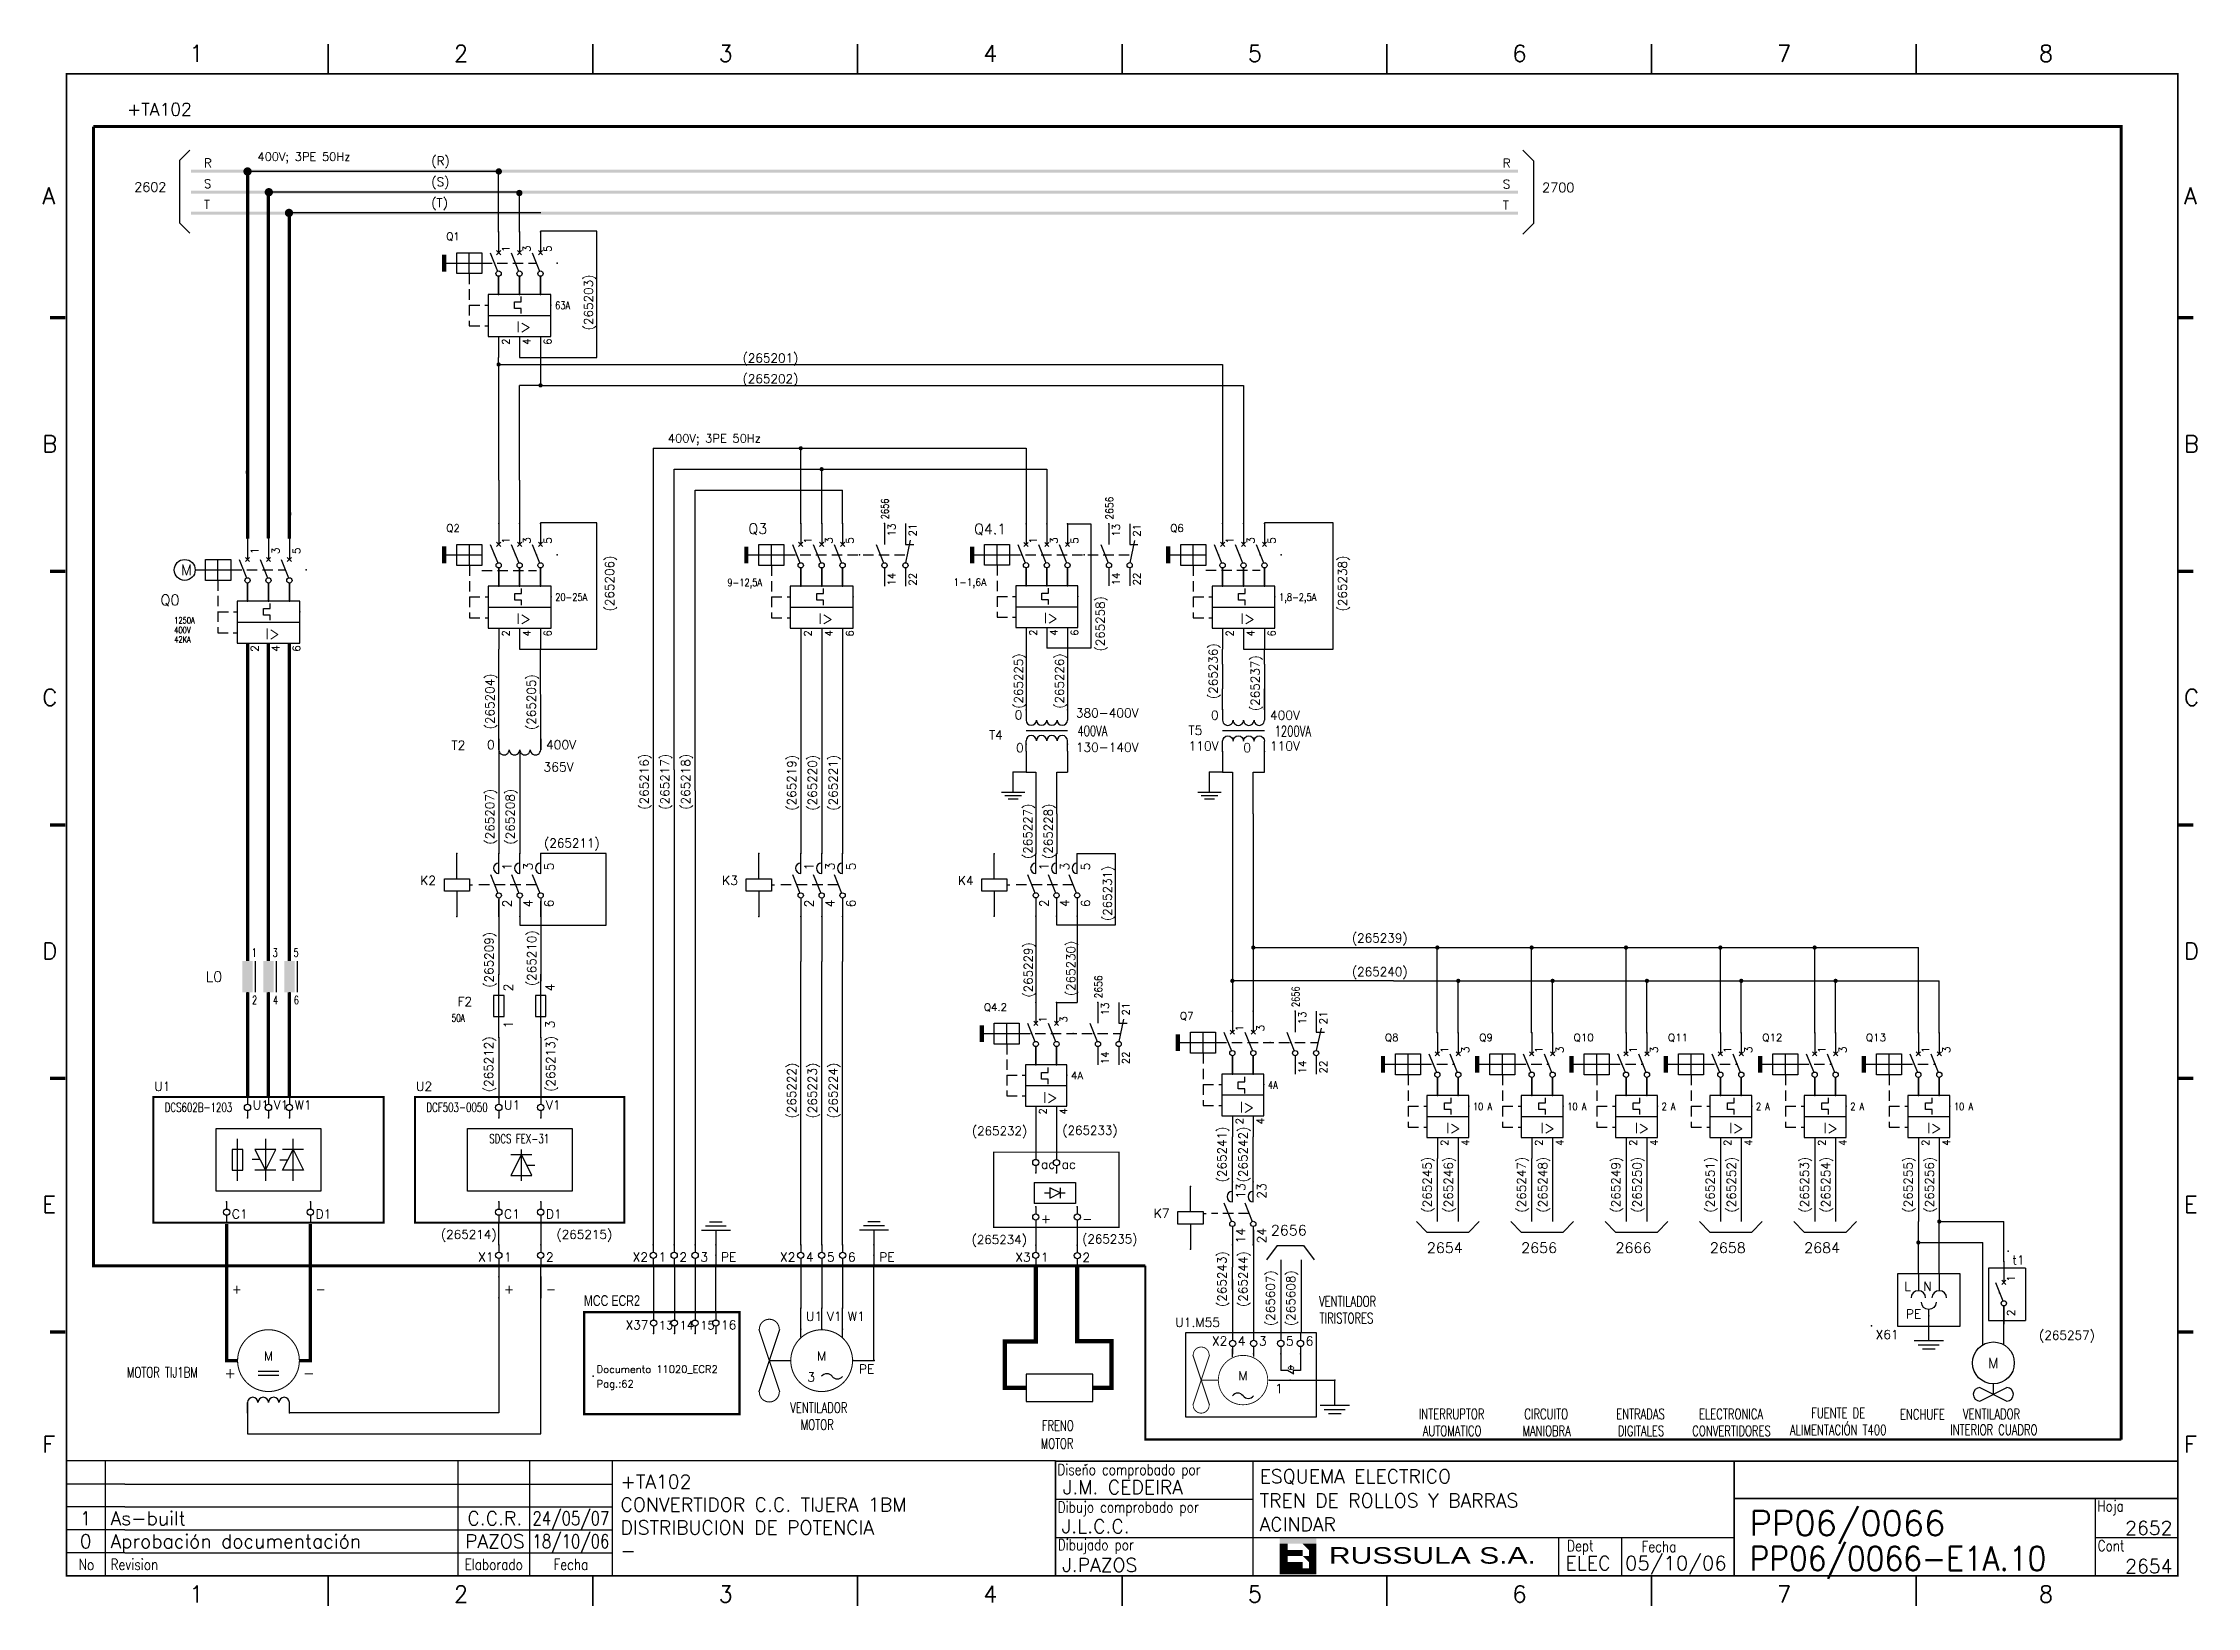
# Model space of a CAD drawing. Extents: x 4 to 524, y -8 to 369.
import ezdxf
from ezdxf.enums import TextEntityAlignment as Align

# ---------------------------------------------------------------- set-up
doc = ezdxf.new("R2010")
doc.units = 0
doc.header["$LTSCALE"] = 10
doc.header["$MEASUREMENT"] = 0
doc.linetypes.add('DASHDOT', pattern=[1, 0.5, -0.25, 0, -0.25])
doc.linetypes.add('HIDDEN', pattern=[0.375, 0.25, -0.125])
doc.layers.get('0').update_dxf_attribs({"linetype": 'CONTINUOUS'})
for name, color, linetype in [('$MKLNK', 7, 'HIDDEN'), ('1', 7, 'CONTINUOUS'), ('10', 5, 'CONTINUOUS'), ('102', 7, 'CONTINUOUS'), ('2', 7, 'CONTINUOUS'), ('25', 3, 'CONTINUOUS'), ('35', 2, 'CONTINUOUS'), ('4', 7, 'HIDDEN'), ('8', 1, 'CONTINUOUS'), ('9', 6, 'CONTINUOUS'), ('DIBUJO', 7, 'CONTINUOUS'), ('NODE', 7, 'CONTINUOUS')]:
    doc.layers.add(name, color=color, linetype=linetype)
doc.styles.add('ABBSTYLE', font='ROMANS.SHX', dxfattribs={"width": 0.8})
doc.styles.add('HELV', font='HELVBLD.SHX', dxfattribs={"width": 1.2})
doc.styles.add('HELVETICA', font='HELV.SHX')
doc.styles.add('LABEL', font='SIMPLEX', dxfattribs={"width": 0.8, "height": 4})
doc.styles.add('ROMANS', font='romans')
doc.styles.get("Standard").update_dxf_attribs({"font": 'simplex'})

msp = doc.modelspace()

# ---------------------------------------------------------------- texts
at = {"layer": '102'}
msp.add_text('I>', height=2.545, dxfattribs=at).set_placement((59.52, 225.2), align=Align.CENTER)
at = {"layer": '2', "color": 6}
for s, height, p in [('+TA102', 3.03, (24.46, 351.45)), ('R', 2.1, (42.99, 338.97)), ('(R)', 2.121, (97.82, 339.46)), ('R', 2.12, (356.23, 338.91)), ('2602', 2.25, (26.19, 333.09)), ('S', 2.1, (42.99, 333.97)), ('(S)', 2.121, (97.82, 334.41)), ('S', 2.12, (356.23, 333.86)), ('2700', 2.272, (365.71, 332.98)), ('T', 2.1, (42.99, 328.97)), ('(T)', 2.121, (97.82, 329.36)), ('T', 2.12, (356.23, 328.81)), ('(265201)', 2.121, (172.88, 291.91)), ('(265202)', 2.121, (172.88, 286.91)), ('365V', 2.182, (124.86, 193.24)), ('(265211)', 2.121, (125, 174.92)), ('(265239)', 2.121, (319.83, 152.01)), ('(265240)', 2.121, (319.83, 143.89)), ('U1', 2.182, (30.98, 116.19)), ('U2', 2.182, (94.11, 116.19)), ('(265232)', 2.1, (228.2, 105.49)), ('(265233)', 2.1, (250.01, 105.64)), ('(265214)', 2.121, (100.12, 80.52)), ('(265215)', 2.121, (128, 80.52)), ('(265234)', 2.1, (228.13, 79.28)), ('(265235)', 2.1, (254.8, 79.42)), ('U1.M55', 2.182, (277.21, 59.27)), ('(265257)', 2.121, (485.57, 56.19))]:
    msp.add_text(s, height=height, dxfattribs=at).set_placement(p)
at = {"layer": '2', "color": 7}
for s, height, p in [('400V; 3PE 50Hz', 2.02, (55.88, 340.55)), ('400V; 3PE 50Hz', 2.02, (154.87, 272.59)), ('M', 2.57, (37.47, 240.6)), ('Q0', 2.573, (32.48, 233.33))]:
    msp.add_text(s, height=height, dxfattribs=at).set_placement(p)
at = {"layer": '2', "color": 6}
for s, height, p in [('(265203)', 2.121, (136.79, 299.65)), ('(265206)', 2.121, (141.88, 231.85)), ('(265238)', 2.121, (318.62, 231.85)), ('(265258)', 2.1, (260.19, 222.2)), ('(265236)', 2.121, (287.43, 210.71)), ('(265225)', 2.1, (240.49, 208.39)), ('(265226)', 2.1, (250.36, 208.39)), ('(265237)', 2.121, (297.58, 207.81)), ('(265204)', 2.121, (113.02, 203.41)), ('(265205)', 2.121, (123, 203.24)), ('(265216)', 2.121, (150.21, 184.03)), ('(265217)', 2.121, (155.21, 184.03)), ('(265218)', 2.121, (160.21, 184.03)), ('(265219)', 2.121, (185.78, 183.79)), ('(265220)', 2.121, (190.78, 183.79)), ('(265221)', 2.121, (195.78, 183.79)), ('(265207)', 2.121, (112.99, 175.6)), ('(265208)', 2.121, (117.89, 175.6)), ('(265227)', 2.1, (242.71, 172.16)), ('(265228)', 2.1, (247.67, 172.16)), ('(265231)', 2.1, (261.92, 157.17)), ('(265209)', 2.121, (112.79, 141.08)), ('(265210)', 2.121, (123.09, 141.47)), ('(265229)', 2.1, (242.84, 138.72)), ('(265230)', 2.1, (253.09, 139.08)), ('(265212)', 2.121, (112.71, 115.89)), ('(265213)', 2.121, (127.66, 115.98)), ('(265222)', 2.121, (185.78, 109.54)), ('(265223)', 2.121, (190.78, 109.54)), ('(265224)', 2.121, (195.78, 109.54)), ('(265241)', 2.121, (289.57, 94.14)), ('(265242)', 2.121, (294.64, 94.14)), ('(265245)', 2.121, (339.04, 86.84)), ('(265246)', 2.121, (344.17, 86.84)), ('(265247)', 2.121, (361.79, 86.84)), ('(265248)', 2.121, (366.92, 86.84)), ('(265249)', 2.121, (384.54, 86.84)), ('(265250)', 2.121, (389.67, 86.84)), ('(265251)', 2.121, (407.29, 86.84)), ('(265252)', 2.121, (412.42, 86.84)), ('(265253)', 2.121, (430.04, 86.84)), ('(265254)', 2.121, (435.17, 86.84)), ('(265255)', 2.121, (455.05, 86.84)), ('(265256)', 2.121, (460.18, 86.84)), ('(265243)', 2.121, (289.57, 64.07)), ('(265244)', 2.121, (294.64, 64.07)), ('(265607)', 2.121, (301.25, 59.47)), ('(265608)', 2.121, (306.15, 59.47))]:
    msp.add_text(s, height=height, rotation=90, dxfattribs=at).set_placement(p)
at = {"layer": '2', "color": 7, "style": 'ROMANS', "width": 0.7}
for s, height, p in [('1250A', 1.515, (35.82, 228.96)), ('400V', 1.515, (35.82, 226.59)), ('42KA', 1.515, (35.82, 224.33)), ('400VA', 2.5, (253.66, 201.78)), ('1200VA', 2.525, (301.19, 201.71)), ('1', 2.02, (54.5, 148.55)), ('3', 2.02, (59.55, 148.55)), ('5', 2.02, (64.6, 148.55)), ('2', 2.02, (54.57, 137.1)), ('4', 2.02, (59.62, 137.1)), ('6', 2.02, (64.67, 137.1)), ('50A', 1.818, (102.73, 132.88)), ('VENTILADOR', 2.525, (311.91, 64.19)), ('TIRISTORES', 2.525, (312.05, 60.11)), ('VENTILADOR', 2.525, (184.38, 38.51)), ('MOTOR', 2.525, (186.91, 34.42)), ('FRENO', 2.5, (245.08, 34.22)), ('MOTOR', 2.5, (244.8, 29.89))]:
    msp.add_text(s, height=height, dxfattribs=at).set_placement(p)
at = {"layer": '2', "color": 7, "style": 'ROMANS'}
for s, height, p in [('L0', 2.525, (43.39, 142.5)), ('2656', 2.525, (300.29, 81.32)), ('2654', 2.525, (337.92, 77.1)), ('2656', 2.525, (360.67, 77.1)), ('2666', 2.525, (383.42, 77.1)), ('2658', 2.525, (406.17, 77.1)), ('2684', 2.525, (428.92, 77.1)), ('+', 2.52, (47.91, 46.89)), ('-', 2.52, (66.86, 46.89))]:
    msp.add_text(s, height=height, dxfattribs=at).set_placement(p)
at = {"layer": '2', "color": 6, "style": 'ROMANS', "width": 0.7}
for s, p in [('DCS602B-1203', (33.51, 111.14)), ('DCF503-0050', (96.63, 111.14)), ('SDCS FEX-31', (111.78, 103.57))]:
    msp.add_text(s, height=2.1816, dxfattribs=at).set_placement(p)
at = {"layer": '2', "style": 'HELV', "width": 0.68022}
msp.add_text('MCC ECR2', height=2.613, dxfattribs=at).set_placement((134.61, 64.31), (148.15, 64.31), align=Align.FIT)
at = {"layer": '2'}
for s, p in [('M', (191.96, 51.13)), ('3', (189.43, 46.08)), ('M', (293.59, 46.44))]:
    msp.add_text(s, height=2.17, dxfattribs=at).set_placement(p, align=Align.CENTER)
at = {"layer": '2', "color": 7, "style": 'ROMANS', "width": 0.7}
for s, p in [('MOTOR TIJ1BM', (32.95, 47.04)), ('INTERRUPTOR', (343.89, 37.01)), ('CIRCUITO', (366.69, 37.01)), ('ENTRADAS', (389.44, 37.01)), ('ELECTRONICA', (411.28, 37.01)), ('ALIMENTACIÓN T400', (437.12, 33.16)), ('FUENTE DE', (437.12, 37.25)), ('ENCHUFE', (457.45, 36.93)), ('VENTILADOR', (474.11, 37.01)), ('AUTOMATICO', (344.01, 32.92)), ('MANIOBRA', (366.81, 32.92)), ('DIGITALES', (389.56, 32.92)), ('CONVERTIDORES', (411.4, 32.92)), ('INTERIOR CUADRO', (474.66, 33.18))]:
    msp.add_text(s, height=2.525, dxfattribs=at).set_placement(p, align=Align.CENTER)
at = {"layer": '2', "color": 7, "style": 'ROMANS'}
msp.add_text('M', height=2.52, dxfattribs=at).set_placement((474.55, 50.58), align=Align.MIDDLE)
at = {"layer": '25', "style": 'ABBSTYLE', "width": 0.8}
msp.add_text('0', height=1.36, rotation=270, dxfattribs=at).set_placement((304.47, 49.84))
at = {"layer": '8', "text_generation_flag": 4}
msp.add_attdef('0', text='a', height=2.17, dxfattribs=at).set_placement((295.5, 200.07), align=Align.RIGHT)
at = {"layer": 'DIBUJO', "color": 1, "style": 'ROMANS'}
for s, p in [('1', (56.12, 245.67)), ('3', (61.17, 245.67)), ('5', (66.22, 245.67)), ('2', (56.12, 222.15)), ('4', (61.17, 222.15)), ('6', (66.22, 222.15)), ('1', (479.7, 70.19)), ('2', (479.7, 61.88))]:
    msp.add_text(s, height=1.82, rotation=90, dxfattribs=at).set_placement(p)

# ---------------------------------------------------------------- blocks, each defined once
blk = doc.blocks.new('NOD', base_point=(237.5, 170))
at = {"layer": 'NODE'}
blk.add_point((237.5, 170), dxfattribs=at)
blk = doc.blocks.new('$071501S')
at = {"layer": '2'}
for p, q in [((0, -6), (0, 0)), ((-3, -6), (3, -6)), ((-3, -9), (-3, -6)), ((3, -9), (-3, -9)), ((0, -9), (0, -15)), ((3, -6), (3, -9))]:
    blk.add_line(p, q, dxfattribs=at)
at = {"layer": '2', "rotation": 90}
for p in [(0, 0), (0, -15)]:
    blk.add_blockref('NOD', p, dxfattribs=at)
at = {"layer": '8'}
for tag, p in [('1A', (1, -3.325)), ('2A', (1, -13.325))]:
    blk.add_attdef(tag, p, '', height=2.15, dxfattribs=at)
at = {"layer": '9'}
blk.add_attdef('ID', text='', height=2.15, dxfattribs=at).set_placement((-5, -7.5), align=Align.RIGHT)
blk = doc.blocks.new('$71302MS')
at = {"layer": '$MKLNK'}
blk.add_line((9, -7.5), (-5, -7.5), dxfattribs=at)
for p, q in [((0, -4.75), (0, 0)), ((5, -4.75), (5, 0)), ((10, -4.75), (10, 0)), ((0, -10.62), (0, -15)), ((5, -10.62), (5, -15)), ((10, -10.62), (10, -15))]:
    blk.add_line(p, q)
at = {"layer": '102'}
for p, q in [((-2, -5), (-0.23, -9.42)), ((3, -5), (4.77, -9.42)), ((8, -5), (9.77, -9.42))]:
    blk.add_line(p, q, dxfattribs=at)
for centre in [(0, -10), (5, -10), (10, -10)]:
    blk.add_circle(centre, 0.625, dxfattribs=at)
for centre in [(0, -3.5), (5, -3.5), (10, -3.5)]:
    blk.add_arc(centre, 1.25, 90, 270, dxfattribs=at)
at = {"layer": '2'}
for p in [(0, 0), (5, 0), (10, 0), (0, -15), (5, -15), (10, -15)]:
    blk.add_blockref('NOD', p, dxfattribs=at)
at = {"layer": '8', "flags": 8}
for tag, p in [('1A', (3.07, -4)), ('3A', (8.07, -4)), ('5A', (13.07, -4))]:
    blk.add_attdef(tag, p, '', height=2.15, rotation=90, dxfattribs=at)
for tag, p in [('2A', (3.07, -11)), ('4A', (8.07, -11)), ('6A', (13.07, -11))]:
    blk.add_attdef(tag, text='', height=2.15, rotation=90, dxfattribs=at).set_placement(p, align=Align.RIGHT)
at = {"layer": '9'}
blk.add_attdef('ID', text='', height=2.15, rotation=90, dxfattribs=at).set_placement((-7.25, -7.5), align=Align.CENTER)
blk = doc.blocks.new('ACAD1F02')
at = {"layer": '2'}
for p, q in [((360, 150), (365, 150)), ((360, 149.03), (365, 149.03))]:
    blk.add_line(p, q, dxfattribs=at)
blk.add_lwpolyline([(355.12, 152.5, 0.25, 0.25, 1), (369.88, 152.5, 0.25, 0.25, 1)], format="xyseb", close=True, dxfattribs=at)
blk.add_text('M', height=2.15, dxfattribs=at).set_placement((362.5, 152.5), align=Align.CENTER)
blk = doc.blocks.new('$060303')
at = {"layer": '2'}
for p, q in [((0, 0), (2.5, 0)), ((0, -10), (2.5, -10))]:
    blk.add_line(p, q, dxfattribs=at)
for centre in [(2.5, -1.25), (2.5, -3.75), (2.5, -6.25), (2.5, -8.75)]:
    blk.add_arc(centre, 1.25, 270, 90, dxfattribs=at)
for p in [(0, 0), (0, -10)]:
    blk.add_blockref('NOD', p, dxfattribs=at)
at = {"layer": '8'}
for tag, p in [('1A', (1.5, -3.325)), ('2A', (1.5, -13.325))]:
    blk.add_attdef(tag, text='', height=2.15, dxfattribs=at).set_placement(p, align=Align.RIGHT)
at = {"layer": '9'}
blk.add_attdef('ID', text='', height=2.15, dxfattribs=at).set_placement((0, 1.175), align=Align.CENTER)
blk = doc.blocks.new('$$PLD12C')
for p, q in [((0, 2.5), (0, 0.75)), ((0, -0.75), (0, -2.5))]:
    blk.add_line(p, q)
at = {"layer": '2'}
blk.add_circle((0, 0), 0.75, dxfattribs=at)
for p in [(0, 2.5), (0, -2.5)]:
    blk.add_blockref('NOD', p, dxfattribs=at)
at = {"layer": '8'}
blk.add_attdef('*A', (1.25, -1.5), '', height=2.15, dxfattribs=at)
at = {"layer": '9'}
blk.add_attdef('ID', text='', height=2.15, dxfattribs=at).set_placement((-1.25, -1.5), align=Align.RIGHT)
blk = doc.blocks.new('$$PLD12')
blk.add_line((0, 2.5), (0, -2.5))
at = {"layer": '2'}
for p in [(0, 2.5), (0, -2.5)]:
    blk.add_blockref('NOD', p, dxfattribs=at)
at = {"layer": '8'}
blk.add_attdef('*A', (1.25, -1.5), '', height=2.15, dxfattribs=at)
at = {"layer": '9'}
blk.add_attdef('ID', text='', height=2.15, dxfattribs=at).set_placement((-1.25, -1.5), align=Align.RIGHT)
blk = doc.blocks.new('$$PLU21C')
for p, q in [((0, 2.5), (0, 0.75)), ((0, -0.75), (0, -2.5))]:
    blk.add_line(p, q)
at = {"layer": '2'}
blk.add_circle((0, 0), 0.75, dxfattribs=at)
for p in [(0, 2.5), (0, -2.5)]:
    blk.add_blockref('NOD', p, dxfattribs=at)
at = {"layer": '8'}
blk.add_attdef('*A', (1.25, -0.5), '', height=2.15, dxfattribs=at)
at = {"layer": '9'}
blk.add_attdef('ID', text='', height=2.15, dxfattribs=at).set_placement((-1.25, -0.5), align=Align.RIGHT)
blk = doc.blocks.new('$$PLU21')
blk.add_line((0, -2.5), (0, 2.5))
at = {"layer": '2'}
for p in [(0, 2.5), (0, -2.5)]:
    blk.add_blockref('NOD', p, dxfattribs=at)
at = {"layer": '8'}
blk.add_attdef('*A', (1.25, -0.5), '', height=2.15, dxfattribs=at)
at = {"layer": '9'}
blk.add_attdef('ID', text='', height=2.15, dxfattribs=at).set_placement((-1.25, -0.5), align=Align.RIGHT)
blk = doc.blocks.new('$072101S')
at = {"layer": '2'}
for p, q in [((0, 0), (0, 15)), ((1.25, 10), (-1.25, 10)), ((-1.25, 10), (-1.25, 5)), ((1.25, 5), (1.25, 10)), ((-1.25, 5), (1.25, 5))]:
    blk.add_line(p, q, dxfattribs=at)
for p in [(0, 15), (0, 0)]:
    blk.add_blockref('NOD', p, dxfattribs=at)
at = {"layer": '8'}
blk.add_attdef('2A', (3.325, 11), '', height=2.15, rotation=90, dxfattribs=at)
blk.add_attdef('ID', text='', height=2.15, rotation=90, dxfattribs=at).set_placement((-2.25, 7.5), align=Align.CENTER)
blk.add_attdef('1A', text='', height=2.15, rotation=90, dxfattribs=at).set_placement((3.325, 4), align=Align.RIGHT)
blk = doc.blocks.new('$021501')
at = {"layer": '2'}
for p, q in [((0, -6), (0, 0)), ((-3.5, -6), (3.5, -6)), ((-2.5, -7), (2.5, -7)), ((-1.5, -8), (1.5, -8))]:
    blk.add_line(p, q, dxfattribs=at)
blk.add_blockref('NOD', (0, 0), dxfattribs=at)
blk = doc.blocks.new('KK')
for p, q in [((170.54, 197.03), (170.54, 201.39)), ((175.54, 197.03), (175.54, 201.39)), ((180.54, 197.03), (180.54, 201.41)), ((170.54, 187.03), (170.54, 182.03)), ((175.54, 187.03), (175.54, 182.03)), ((180.54, 187.03), (180.54, 182.03))]:
    blk.add_line(p, q)
for p in [(168.04, 194.53), (183.04, 194.53)]:
    blk.add_point(p)
at = {"layer": '102'}
for p, q in [((170.54, 212.03), (170.54, 207.03)), ((175.54, 212.03), (175.54, 207.03)), ((180.54, 212.03), (180.54, 207.03)), ((168.54, 207.03), (170.31, 202.61)), ((173.54, 207.03), (175.31, 202.61)), ((178.54, 207.03), (180.31, 202.61)), ((170.54, 201.4), (170.54, 197.03)), ((175.54, 201.4), (175.54, 197.03)), ((180.54, 201.4), (180.54, 197.03)), ((183.04, 197.03), (168.04, 197.03)), ((168.04, 197.03), (168.04, 192.03)), ((175.96, 195.31), (175.96, 196.53)), ((183.04, 192.03), (183.04, 197.03)), ((168.04, 192.03), (183.04, 192.03)), ((168.04, 192.03), (168.04, 187.03)), ((174.36, 195.31), (175.96, 195.31)), ((174.36, 193.71), (174.36, 195.31)), ((175.96, 193.71), (174.36, 193.71)), ((175.96, 192.53), (175.96, 193.71)), ((183.04, 187.03), (183.04, 192.03)), ((168.04, 187.03), (183.04, 187.03))]:
    blk.add_line(p, q, dxfattribs=at)
for centre in [(170.54, 202.03), (175.54, 202.03), (180.54, 202.03)]:
    blk.add_circle(centre, 0.625, dxfattribs=at)
for p in [(169.54, 204.53), (174.54, 204.53), (179.54, 204.53), (184.54, 204.53)]:
    blk.add_point(p, dxfattribs=at)
at = {"layer": '2', "linetype": 'HIDDEN'}
for p, q in [((163.54, 202.03), (163.54, 189.53)), ((163.54, 194.53), (168.04, 194.53)), ((163.54, 189.53), (168.04, 189.53))]:
    blk.add_line(p, q, dxfattribs=at)
at = {"layer": '2'}
blk.add_trace([(158.04, 206.53), (157.04, 206.53), (158.04, 202.53), (157.04, 202.53)], dxfattribs=at)
at = {"layer": 'DIBUJO'}
for p, q in [((160.54, 202.03), (160.54, 207.03)), ((160.54, 207.03), (166.54, 207.03)), ((163.54, 202.03), (163.54, 207.03)), ((166.54, 207.03), (166.54, 202.03)), ((171.04, 207.53), (170.04, 206.53)), ((170.04, 207.53), (171.04, 206.53)), ((175.04, 207.53), (176.04, 206.53)), ((176.04, 207.53), (175.04, 206.53)), ((180.04, 207.53), (181.04, 206.53)), ((181.04, 207.53), (180.04, 206.53)), ((158.04, 204.53), (166.54, 204.53)), ((166.54, 202.03), (160.54, 202.03))]:
    blk.add_line(p, q, dxfattribs=at)
at = {"layer": '2'}
for p in [(170.54, 212.03), (175.54, 212.03), (180.54, 212.03), (170.54, 197.03), (175.54, 197.03), (180.54, 197.03)]:
    blk.add_blockref('NOD', p, dxfattribs=at)
at = {"layer": '102'}
blk.add_text('I>', height=2.52, dxfattribs=at).set_placement((176.51, 188.04), align=Align.CENTER)
at = {"layer": 'DIBUJO', "color": 1, "style": 'ROMANS'}
for s, p in [('1', (173.15, 207.2)), ('3', (178.15, 207.2)), ('5', (183.15, 207.2)), ('2', (173.15, 185.01)), ('4', (178.15, 185.01)), ('6', (183.15, 185.01))]:
    blk.add_text(s, height=1.8, rotation=90, dxfattribs=at).set_placement(p)
at = {"layer": 'DIBUJO', "color": 6, "style": 'ROMANS'}
blk.add_attdef('REFERENCIA', (158.04, 210.03), '', height=1.8, dxfattribs=at)
at = {"layer": 'DIBUJO', "color": 6, "style": 'ROMANS', "width": 0.8}
blk.add_attdef('REGULACION', (184.04, 193.53), '', height=1.8, dxfattribs=at)
blk = doc.blocks.new('IATR1A1C')
for p, q in [((0, -7.5), (0, -3.14)), ((5, -7.5), (5, -3.14)), ((10, -7.5), (10, -3.12)), ((0, -17.5), (0, -22.5)), ((5, -17.5), (5, -22.5)), ((10, -17.5), (10, -22.5))]:
    blk.add_line(p, q)
for p in [(-2.5, -10), (12.5, -10)]:
    blk.add_point(p)
at = {"layer": '102'}
for p, q in [((0, 7.5), (0, 2.5)), ((5, 7.5), (5, 2.5)), ((10, 7.5), (10, 2.5)), ((20, 7.5), (20, 2.5)), ((25, 7.5), (25, 2.5)), ((-2, 2.5), (-0.23, -1.92)), ((3, 2.5), (4.77, -1.92)), ((8, 2.5), (9.77, -1.92)), ((18, 2.5), (19.77, -1.92)), ((25, 2.5), (27, 2.5)), ((25.13, -1.89), (26.25, 3.5)), ((0, -3.12), (0, -7.5)), ((5, -3.12), (5, -7.5)), ((10, -3.12), (10, -7.5)), ((20, -3.12), (20, -7.5)), ((25, -3.12), (25, -7.5)), ((12.5, -7.5), (-2.5, -7.5)), ((-2.5, -7.5), (-2.5, -12.5)), ((3.82, -9.22), (5.42, -9.22)), ((3.82, -10.82), (3.82, -9.22)), ((5.42, -9.22), (5.42, -8)), ((12.5, -12.5), (12.5, -7.5)), ((-2.5, -12.5), (12.5, -12.5)), ((-2.5, -12.5), (-2.5, -17.5)), ((5.42, -10.82), (3.82, -10.82)), ((5.42, -12), (5.42, -10.82)), ((12.5, -17.5), (12.5, -12.5)), ((-2.5, -17.5), (12.5, -17.5))]:
    blk.add_line(p, q, dxfattribs=at)
for centre in [(0, -2.5), (5, -2.5), (10, -2.5), (20, -2.5), (25, -2.5)]:
    blk.add_circle(centre, 0.625, dxfattribs=at)
for p in [(-1, 0), (4, 0), (9, 0), (14, 0), (19, 0)]:
    blk.add_point(p, dxfattribs=at)
at = {"layer": '2', "linetype": 'HIDDEN'}
for p, q in [((-3.86, 0), (25.46, 0)), ((-7, -2.5), (-7, -15)), ((-7, -10), (-2.5, -10)), ((-7, -15), (-2.5, -15))]:
    blk.add_line(p, q, dxfattribs=at)
at = {"layer": '2'}
blk.add_trace([(-12.5, 2), (-13.5, 2), (-12.5, -2), (-13.5, -2)], dxfattribs=at)
at = {"layer": 'DIBUJO'}
for p, q in [((-12.5, 0), (-4, 0)), ((-10, -2.5), (-10, 2.5)), ((-10, 2.5), (-4, 2.5)), ((-7, -2.5), (-7, 2.5)), ((-4, 2.5), (-4, -2.5)), ((0.5, 3), (-0.5, 2)), ((-0.5, 3), (0.5, 2)), ((4.5, 3), (5.5, 2)), ((5.5, 3), (4.5, 2)), ((9.5, 3), (10.5, 2)), ((10.5, 3), (9.5, 2)), ((-4, -2.5), (-10, -2.5))]:
    blk.add_line(p, q, dxfattribs=at)
at = {"layer": '2'}
for p in [(0, 7.5), (5, 7.5), (10, 7.5), (20, 7.5), (0, -7.5), (5, -7.5), (10, -7.5)]:
    blk.add_blockref('NOD', p, dxfattribs=at)
at = {"layer": '102'}
blk.add_text('I>', height=2.52, dxfattribs=at).set_placement((5.97, -16.49), align=Align.CENTER)
at = {"layer": 'DIBUJO', "color": 1, "style": 'ROMANS'}
for s, p in [('13', (22.61, 4.39)), ('21', (27.61, 4.39)), ('1', (2.61, 2.68)), ('3', (7.61, 2.68)), ('5', (12.61, 2.68)), ('14', (22.61, -7.37)), ('22', (27.61, -7.37)), ('2', (2.61, -19.52)), ('4', (7.61, -19.52)), ('6', (12.61, -19.52))]:
    blk.add_text(s, height=1.8, rotation=90, dxfattribs=at).set_placement(p)
at = {"layer": 'DIBUJO', "color": 6, "style": 'ROMANS', "width": 0.8}
for p in [(21, 8.5), (26, 8.5)]:
    blk.add_attdef('PAGCAUXABIERTO1', p, '', height=1.8, rotation=90, dxfattribs=at)
at = {"layer": 'DIBUJO', "color": 6, "style": 'ROMANS'}
blk.add_attdef('REFERENCIA', (-12.5, 5.5), '', height=1.8, dxfattribs=at)
at = {"layer": 'DIBUJO', "color": 6, "style": 'ROMANS', "width": 0.8}
blk.add_attdef('REGULACION', (13.5, -11), '', height=1.8, dxfattribs=at)
blk = doc.blocks.new('T2')
for p, q in [((152.83, 172.88), (152.83, 177.24)), ((157.83, 172.88), (157.83, 177.24)), ((152.83, 162.88), (152.83, 157.88)), ((157.83, 162.88), (157.83, 157.88))]:
    blk.add_line(p, q)
for p in [(150.33, 170.38), (160.33, 170.38)]:
    blk.add_point(p)
at = {"layer": '102'}
for p, q in [((152.83, 187.88), (152.83, 182.88)), ((157.83, 187.88), (157.83, 182.88)), ((167.83, 187.88), (167.83, 182.88)), ((172.83, 187.88), (172.83, 182.88)), ((150.83, 182.88), (152.6, 178.46)), ((155.83, 182.88), (157.6, 178.46)), ((165.83, 182.88), (167.6, 178.46)), ((172.83, 182.88), (174.83, 182.88)), ((172.96, 178.49), (174.08, 183.88)), ((152.83, 177.25), (152.83, 172.88)), ((157.83, 177.25), (157.83, 172.88)), ((167.83, 177.25), (167.83, 172.88)), ((172.83, 177.25), (172.83, 172.88)), ((160.33, 172.88), (150.33, 172.88)), ((150.33, 172.88), (150.33, 167.88)), ((154.18, 170.99), (155.78, 170.99)), ((154.18, 169.39), (154.18, 170.99)), ((155.78, 170.99), (155.78, 172.21)), ((160.33, 167.88), (160.33, 172.88)), ((150.33, 167.88), (160.33, 167.88)), ((150.33, 167.88), (150.33, 162.88)), ((155.78, 169.39), (154.18, 169.39)), ((155.78, 168.21), (155.78, 169.39)), ((160.33, 162.88), (160.33, 167.88)), ((150.33, 162.88), (160.33, 162.88))]:
    blk.add_line(p, q, dxfattribs=at)
for centre in [(152.83, 177.88), (157.83, 177.88), (167.83, 177.88), (172.83, 177.88)]:
    blk.add_circle(centre, 0.625, dxfattribs=at)
for p in [(151.83, 180.38), (156.83, 180.38), (161.83, 180.38), (161.83, 180.38), (166.83, 180.38)]:
    blk.add_point(p, dxfattribs=at)
at = {"layer": '2', "linetype": 'HIDDEN'}
for p, q in [((148.96, 180.38), (173.29, 180.38)), ((145.83, 177.88), (145.83, 165.38)), ((145.83, 170.38), (150.33, 170.38)), ((145.83, 165.38), (150.33, 165.38))]:
    blk.add_line(p, q, dxfattribs=at)
at = {"layer": '2'}
blk.add_trace([(140.33, 182.38), (139.33, 182.38), (140.33, 178.38), (139.33, 178.38)], dxfattribs=at)
at = {"layer": 'DIBUJO'}
for p, q in [((140.33, 180.38), (148.83, 180.38)), ((142.83, 177.88), (142.83, 182.88)), ((142.83, 182.88), (148.83, 182.88)), ((145.83, 177.88), (145.83, 182.88)), ((148.83, 182.88), (148.83, 177.88)), ((153.33, 183.38), (152.33, 182.38)), ((152.33, 183.38), (153.33, 182.38)), ((157.33, 183.38), (158.33, 182.38)), ((158.33, 183.38), (157.33, 182.38)), ((148.83, 177.88), (142.83, 177.88))]:
    blk.add_line(p, q, dxfattribs=at)
at = {"layer": '2'}
for p in [(152.83, 187.88), (157.83, 187.88), (167.83, 187.88), (152.83, 172.88), (157.83, 172.88)]:
    blk.add_blockref('NOD', p, dxfattribs=at)
at = {"layer": '102'}
blk.add_text('I>', height=2.52, dxfattribs=at).set_placement((156.33, 163.72), align=Align.CENTER)
at = {"layer": 'DIBUJO', "color": 1, "style": 'ROMANS'}
for s, p in [('13', (170.43, 184.76)), ('21', (175.43, 184.76)), ('1', (155.43, 183.05)), ('3', (160.43, 183.05)), ('14', (170.43, 173)), ('22', (175.43, 173)), ('2', (155.43, 160.86)), ('4', (160.43, 160.86))]:
    blk.add_text(s, height=1.8, rotation=90, dxfattribs=at).set_placement(p)
at = {"layer": 'DIBUJO', "color": 6, "style": 'ROMANS', "width": 0.8}
for p in [(168.83, 188.88), (173.83, 188.88)]:
    blk.add_attdef('PAGCAUXABIERTO1', p, '', height=1.8, rotation=90, dxfattribs=at)
at = {"layer": 'DIBUJO', "color": 6, "style": 'ROMANS'}
blk.add_attdef('REFERENCIA', (140.33, 185.88), '', height=1.8, dxfattribs=at)
at = {"layer": 'DIBUJO', "color": 6, "style": 'ROMANS', "width": 0.8}
blk.add_attdef('REGULACION', (161.33, 169.38), '', height=1.8, dxfattribs=at)
blk = doc.blocks.new('CC')
at = {"layer": '$MKLNK'}
blk.add_line((142.44, 173.8), (133.44, 173.8), dxfattribs=at)
for p, q in [((138.44, 176.55), (138.44, 181.3)), ((143.44, 176.55), (143.44, 181.3)), ((138.44, 170.67), (138.44, 166.3)), ((143.44, 170.67), (143.44, 166.3))]:
    blk.add_line(p, q)
at = {"layer": '102'}
for p, q in [((136.44, 176.3), (138.21, 171.88)), ((141.44, 176.3), (143.21, 171.88))]:
    blk.add_line(p, q, dxfattribs=at)
for centre in [(138.44, 171.3), (143.44, 171.3)]:
    blk.add_circle(centre, 0.625, dxfattribs=at)
for centre in [(138.44, 177.8), (143.44, 177.8)]:
    blk.add_arc(centre, 1.25, 90, 270, dxfattribs=at)
at = {"layer": '2'}
for p in [(138.44, 181.3), (143.44, 181.3), (138.44, 166.3), (143.44, 166.3)]:
    blk.add_blockref('NOD', p, dxfattribs=at)
at = {"layer": '8', "flags": 8}
for tag, p in [('1A', (141.52, 177.3)), ('3A', (146.52, 177.3))]:
    blk.add_attdef(tag, p, '', height=2.15, rotation=90, dxfattribs=at)
for tag, p in [('2A', (141.52, 170.3)), ('4A', (146.52, 170.3))]:
    blk.add_attdef(tag, text='', height=2.15, rotation=90, dxfattribs=at).set_placement(p, align=Align.RIGHT)
at = {"layer": '9'}
blk.add_attdef('ID', text='', height=2.15, rotation=90, dxfattribs=at).set_placement((131.19, 173.8), align=Align.CENTER)
blk = doc.blocks.new('T1')
for p, q in [((156.28, 167.9), (156.28, 172.26)), ((161.28, 167.9), (161.28, 172.26)), ((156.28, 157.9), (156.28, 152.9)), ((161.28, 157.9), (161.28, 152.9))]:
    blk.add_line(p, q)
for p in [(153.78, 165.4), (163.78, 165.4)]:
    blk.add_point(p)
at = {"layer": '102'}
for p, q in [((156.28, 182.9), (156.28, 177.9)), ((161.28, 182.9), (161.28, 177.9)), ((154.28, 177.9), (156.04, 173.48)), ((159.28, 177.9), (161.04, 173.48)), ((156.28, 172.28), (156.28, 167.9)), ((161.28, 172.28), (161.28, 167.9)), ((163.78, 167.9), (153.78, 167.9)), ((153.78, 167.9), (153.78, 162.9)), ((157.96, 166.18), (159.56, 166.18)), ((157.96, 164.58), (157.96, 166.18)), ((159.56, 164.58), (157.96, 164.58)), ((159.56, 166.18), (159.56, 167.4)), ((159.56, 163.4), (159.56, 164.58)), ((163.78, 162.9), (163.78, 167.9)), ((153.78, 162.9), (163.78, 162.9)), ((153.78, 162.9), (153.78, 157.9)), ((163.78, 157.9), (163.78, 162.9)), ((153.78, 157.9), (163.78, 157.9))]:
    blk.add_line(p, q, dxfattribs=at)
for centre in [(156.28, 172.9), (161.28, 172.9)]:
    blk.add_circle(centre, 0.625, dxfattribs=at)
for p in [(155.28, 175.4), (160.28, 175.4)]:
    blk.add_point(p, dxfattribs=at)
at = {"layer": '2', "linetype": 'HIDDEN'}
for p, q in [((152.41, 175.4), (160.28, 175.4)), ((149.28, 172.9), (149.28, 160.4)), ((149.28, 165.4), (153.78, 165.4)), ((149.28, 160.4), (153.78, 160.4))]:
    blk.add_line(p, q, dxfattribs=at)
at = {"layer": '2'}
blk.add_trace([(143.78, 177.4), (142.78, 177.4), (143.78, 173.4), (142.78, 173.4)], dxfattribs=at)
at = {"layer": 'DIBUJO'}
for p, q in [((143.78, 175.4), (152.28, 175.4)), ((146.28, 172.9), (146.28, 177.9)), ((146.28, 177.9), (152.28, 177.9)), ((149.28, 172.9), (149.28, 177.9)), ((152.28, 177.9), (152.28, 172.9)), ((156.78, 178.4), (155.78, 177.4)), ((155.78, 178.4), (156.78, 177.4)), ((160.78, 178.4), (161.78, 177.4)), ((161.78, 178.4), (160.78, 177.4)), ((152.28, 172.9), (146.28, 172.9))]:
    blk.add_line(p, q, dxfattribs=at)
at = {"layer": '2'}
for p in [(156.28, 182.9), (161.28, 182.9), (156.28, 167.9), (161.28, 167.9)]:
    blk.add_blockref('NOD', p, dxfattribs=at)
at = {"layer": '102'}
blk.add_text('I>', height=2.52, dxfattribs=at).set_placement((160.11, 158.91), align=Align.CENTER)
at = {"layer": 'DIBUJO', "color": 1, "style": 'ROMANS'}
for s, p in [('1', (158.88, 178.08)), ('3', (163.88, 178.08)), ('2', (158.88, 155.89)), ('4', (163.88, 155.89))]:
    blk.add_text(s, height=1.8, rotation=90, dxfattribs=at).set_placement(p)
at = {"layer": 'DIBUJO', "color": 6, "style": 'ROMANS'}
blk.add_attdef('REFERENCIA', (143.78, 180.9), '', height=1.8, dxfattribs=at)
at = {"layer": 'DIBUJO', "color": 6, "style": 'ROMANS', "width": 0.8}
blk.add_attdef('REGULACION', (164.78, 164.4), '', height=1.8, dxfattribs=at)
blk = doc.blocks.new('$PP313')
at = {"layer": '2'}
blk.add_blockref('NOD', (0, 0), dxfattribs=at)
at = {"layer": '8'}
blk.add_attdef('1A', (1, -3.325), '', height=2.15, dxfattribs=at)
at = {"layer": '9'}
blk.add_attdef('ID', (1, 1), '', height=2.15, dxfattribs=at)
blk = doc.blocks.new('$030301')
at = {"layer": '2'}
blk.add_line((0, 0), (4, 0), dxfattribs=at)
blk.add_arc((5.75, 0), 1.75, 90, 270, dxfattribs=at)
at = {"layer": '9'}
blk.add_blockref('NOD', (0, 0), dxfattribs=at)
at = {"layer": '8'}
blk.add_attdef('1A', text='', height=2.15, dxfattribs=at).set_placement((3, -3.325), align=Align.RIGHT)
at = {"layer": '9'}
blk.add_attdef('ID', text='', height=2.15, dxfattribs=at).set_placement((5, 2.5), align=Align.CENTER)
blk = doc.blocks.new('newcajec')
at = {"layer": '1'}
for p, q in [((179.4, 20.85), (0.13, 20.85)), ((7, 20.85), (7, 0)), ((71, 20.85), (71, 0)), ((84, 20.85), (84, 0.09)), ((99, 20.85), (99, 0)), ((184.64, 20.18), (184.81, 20.01)), ((184.81, 20.01), (185.18, 20.25)), ((215.2, 20.8), (215.2, 0)), ((10.6, 16.64), (0, 16.64)), ((10.6, 16.64), (99, 16.64)), ((10.6, 12.48), (0, 12.48)), ((10.6, 12.48), (99, 12.48)), ((179.4, 13.87), (215.2, 13.87)), ((368, 14.06), (368, 0)), ((10.6, 8.32), (0, 8.32)), ((10.6, 8.32), (99, 8.32)), ((10.6, 4.16), (0, 4.16)), ((10.6, 4.16), (99, 4.16)), ((179.4, 6.93), (267.63, 6.93)), ((267.63, 6.93), (302.5, 6.93)), ((270.63, 6.91), (270.63, 0)), ((282.07, 6.93), (282.07, 0)), ((368, 6.93), (383, 6.93))]:
    blk.add_line(p, q, dxfattribs=at)
for points in [[(47.5, 272.5, 0.3, 0.3, 0), (47.5, 277.91, 0.3, 0.3, 0)], [(95.5, 272.5, 0.3, 0.3, 0), (95.5, 277.91, 0.3, 0.3, 0)], [(143.5, 272.5, 0.3, 0.3, 0), (143.5, 277.91, 0.3, 0.3, 0)], [(191.5, 272.5, 0.3, 0.3, 0), (191.5, 277.91, 0.3, 0.3, 0)], [(239.5, 272.5, 0.3, 0.3, 0), (239.5, 277.91, 0.3, 0.3, 0)], [(287.5, 272.5, 0.3, 0.3, 0), (287.5, 277.91, 0.3, 0.3, 0)], [(335.5, 272.5, 0.3, 0.3, 0), (335.5, 277.91, 0.3, 0.3, 0)], [(-2.99, 228.23, 0.6, 0.6, 0), (-0.18, 228.23, 0.6, 0.6, 0)], [(383.01, 228.23, 0.6, 0.6, 0), (385.82, 228.23, 0.6, 0.6, 0)], [(-2.99, 182.23, 0.6, 0.6, 0), (-0.18, 182.23, 0.6, 0.6, 0)], [(383.01, 182.23, 0.6, 0.6, 0), (385.82, 182.23, 0.6, 0.6, 0)], [(-2.99, 136.23, 0.6, 0.6, 0), (-0.18, 136.23, 0.6, 0.6, 0)], [(383.01, 136.23, 0.6, 0.6, 0), (385.82, 136.23, 0.6, 0.6, 0)], [(-2.99, 90.23, 0.6, 0.6, 0), (-0.18, 90.23, 0.6, 0.6, 0)], [(383.01, 90.23, 0.6, 0.6, 0), (385.82, 90.23, 0.6, 0.6, 0)], [(-2.99, 44.23, 0.6, 0.6, 0), (-0.18, 44.23, 0.6, 0.6, 0)], [(383.01, 44.23, 0.6, 0.6, 0), (385.82, 44.23, 0.6, 0.6, 0)], [(383, 20.8, 0.3, 0.3, 0), (179.4, 20.8, 0.3, 0.3, 0), (179.4, 0, 0.3, 0.3, 0)], [(302.5, 20.8, 0.3, 0.3, 0), (302.5, 0, 0.3, 0.3, 0)], [(302.5, 14, 0.3, 0.3, 0), (383, 14, 0.3, 0.3, 0)], [(47.5, -5.5, 0.3, 0.3, 0), (47.5, -0.09, 0.3, 0.3, 0)], [(95.5, -5.5, 0.3, 0.3, 0), (95.5, -0.09, 0.3, 0.3, 0)], [(143.5, -5.5, 0.3, 0.3, 0), (143.5, -0.09, 0.3, 0.3, 0)], [(191.5, -5.5, 0.3, 0.3, 0), (191.5, -0.09, 0.3, 0.3, 0)], [(239.5, -5.5, 0.3, 0.3, 0), (239.5, -0.09, 0.3, 0.3, 0)], [(287.5, -5.5, 0.3, 0.3, 0), (287.5, -0.09, 0.3, 0.3, 0)], [(335.5, -5.5, 0.3, 0.3, 0), (335.5, -0.09, 0.3, 0.3, 0)]]:
    blk.add_lwpolyline(points, format="xyseb", dxfattribs=at)
at = {"layer": '1', "const_width": 0.3}
blk.add_lwpolyline([(0, 0), (0, 272.5), (383, 272.5), (383, 0)], close=True, dxfattribs=at)
at = {"layer": '2', "color": 14}
for p, q in [((221.42, 4.69), (221.42, 5.81)), ((221.42, 2.47), (221.42, 3.58))]:
    blk.add_line(p, q, dxfattribs=at)
for points in [[(220.05, 5.81), (220.05, 6.92), (226.74, 5.81), (226.74, 6.92)], [(221.42, 2.47), (220.05, 2.47), (221.42, 5.81), (220.05, 5.81)], [(221.42, 4.69), (224.25, 4.69), (221.42, 3.58), (224.25, 3.58)], [(224.25, 5.81), (225.37, 5.81), (225.37, 4.69)], [(225.37, 5.81), (226.74, 5.81), (225.37, 1.35), (226.74, 1.35)], [(224.25, 0.24), (224.25, 2.47), (220.05, 0.24), (220.05, 2.47)], [(224.25, 3.58), (225.37, 3.58), (225.37, 2.47)], [(226.74, 1.35), (226.74, 0.24), (224.25, 1.35), (224.25, 0.24)]]:
    blk.add_solid(points, dxfattribs=at)
at = {"layer": '1', "style": 'ROMANS'}
for s, p in [('1', (22.29, 274.68)), ('2', (70.29, 274.68)), ('3', (118.29, 274.68)), ('4', (166.29, 274.68)), ('5', (214.29, 274.68)), ('6', (262.29, 274.68)), ('7', (310.29, 274.68)), ('8', (357.79, 274.68)), ('A', (-4.37, 248.84)), ('A', (384.13, 248.84)), ('B', (-4.37, 203.84)), ('B', (384.13, 203.84)), ('C', (-4.37, 157.84)), ('C', (384.13, 157.84)), ('D', (-4.37, 111.84)), ('D', (384.13, 111.84)), ('E', (-4.37, 65.84)), ('E', (384.13, 65.84)), ('F', (-4.37, 22.34)), ('F', (384.13, 22.34)), ('1', (22.29, -4.82)), ('2', (70.29, -4.82)), ('3', (118.29, -4.82)), ('4', (166.29, -4.82)), ('5', (214.29, -4.82)), ('6', (262.29, -4.82)), ('7', (310.29, -4.82)), ('8', (357.79, -4.82))]:
    blk.add_text(s, height=3, dxfattribs=at).set_placement(p)
at = {"layer": '1', "style": 'LABEL', "width": 0.8}
for s, p in [('Diseno comprobado por', (179.73, 18.27)), ('Dibujo comprobado por', (179.81, 11.47)), ('Hoja', (368.38, 11.66)), ('Dibujado por', (179.83, 4.64)), ('Fecha', (285.71, 4.3)), ('Cont', (368.43, 4.46)), ('No', (2.23, 1.05)), ('Revision', (8, 1.05))]:
    blk.add_text(s, height=2, dxfattribs=at).set_placement(p)
for s, p in [('Dept', (274.61, 4.44)), ('Elaborado', (77.5, 1.05)), ('Fecha', (91.5, 1.05))]:
    blk.add_text(s, height=2, dxfattribs=at).set_placement(p, align=Align.CENTER)
at = {"layer": '10', "style": 'ROMANS'}
for tag, p in [('REV41', (3.5, 18.74)), ('REV43', (77.7, 18.74)), ('REV31', (3.5, 14.58)), ('REV33', (77.7, 14.58)), ('REV21', (3.5, 10.42)), ('REV23', (77.7, 10.42)), ('REV11', (3.5, 6.27)), ('REV13', (77.7, 6.27))]:
    blk.add_attdef(tag, text='', height=2.5, dxfattribs=at).set_placement(p, align=Align.MIDDLE)
for tag, p, height in [('REV42', (8, 17.49), 2.5), ('REV32', (8, 13.33), 2.5), ('SHEETNAME1', (100.5, 15.83), 2.5), ('DESIGNCHECK', (180.74, 14.83), 2.5), ('DOCUMENTTYPE', (216.43, 16.8), 2.5), ('NOTA', (305.32, 15.8), 3), ('SHEETNAME2', (100.5, 11.67), 2.5), ('OBJECT', (216.43, 12.4), 2.5), ('ORDER', (305.32, 7.3), 4.5), ('REV22', (8, 9.17), 2.5), ('SHEETNAME3', (100.5, 7.51), 2.5), ('DRAWINGCHECK', (180.53, 7.71), 2.5), ('CUSTOMER', (216.43, 8.08), 2.5), ('REV12', (8, 5.01), 2.5), ('SHEETNAME4', (100.5, 3.35), 2.5), ('DOCUMENT_ID', (305.32, 0.93), 4.4), ('USER', (180.63, 0.71), 2.5), ('DEPARTMENT', (271.93, 1.05), 2.5)]:
    blk.add_attdef(tag, p, '', height=height, dxfattribs=at)
for tag, width, p, p2 in [('REV44', 1.221199, (84.53, 17.49), (98.48, 17.49)), ('REV34', 1.221199, (84.53, 13.33), (98.48, 13.33)), ('REV24', 1.221199, (84.53, 9.17), (98.48, 9.17)), ('REV14', 1.221199, (84.53, 5.01), (98.48, 5.01)), ('CREATED2', 7.039915, (282.71, 1.05), (301.14, 1.05))]:
    blk.add_attdef(tag, text='', height=2.5, dxfattribs=dict(at, width=width)).set_placement(p, p2, align=Align.FIT)
for tag, p in [('SHEET', (382, 7.43)), ('NEXTSHEET', (382, 0.5))]:
    blk.add_attdef(tag, text='', height=2.5, dxfattribs=at).set_placement(p, align=Align.RIGHT)
at = {"layer": 'DIBUJO', "color": 14, "style": 'HELVETICA', "width": 1.3}
blk.add_text('RUSSULA S.A.', height=3, dxfattribs=at).set_placement((229, 2.19))
blk = doc.blocks.new('TRAFO')
at = {"layer": '2'}
for p, q in [((226.86, 189.08), (226.86, 186.58)), ((236.86, 189.08), (236.86, 186.58))]:
    blk.add_line(p, q, dxfattribs=at)
for centre in [(228.11, 186.58), (230.61, 186.58), (233.11, 186.58), (235.61, 186.58)]:
    blk.add_arc(centre, 1.25, 180, 0, dxfattribs=at)
at = {"layer": '2', "rotation": 270}
for p in [(226.86, 189.08), (236.86, 189.08)]:
    blk.add_blockref('NOD', p, dxfattribs=at)
at = {"layer": '8'}
for tag, p in [('2A', (225.98, 186.74)), ('380-400V', (253.99, 187.22))]:
    blk.add_attdef(tag, text='', height=2.15, dxfattribs=at).set_placement(p, align=Align.RIGHT)
at = {"layer": '9'}
blk.add_attdef('ID', text='', height=2.15, dxfattribs=at).set_placement((219.58, 181.92), align=Align.CENTER)
blk = doc.blocks.new('TRAFO1')
at = {"layer": '2'}
for p, q in [((0, 0), (0, 2.5)), ((10, 0), (10, 2.5))]:
    blk.add_line(p, q, dxfattribs=at)
for centre in [(1.25, 2.5), (3.75, 2.5), (6.25, 2.5), (8.75, 2.5)]:
    blk.add_arc(centre, 1.25, 0, 180, dxfattribs=at)
for p, rotation in [((0.01, 1.71), 90), ((10.01, 1.71), 270)]:
    blk.add_blockref('NOD', p, dxfattribs=dict(at, rotation=rotation))
at = {"layer": '8'}
for tag, p in [('2A', (-0.56, -0.27)), ('380-400V', (27.13, -0.16))]:
    blk.add_attdef(tag, text='', height=2.15, dxfattribs=at).set_placement(p, align=Align.RIGHT)

# ---------------------------------------------------------------- linework, layer by layer
for p, q in [((53.49, 234.29), (53.49, 238.69)), ((58.54, 234.29), (58.54, 238.69)), ((63.59, 234.29), (63.59, 238.71)), ((291.01, 94.22), (291.01, 105.1)), ((296.06, 94.22), (296.06, 105.1)), ((243.2, 94.07), (253.2, 94.07)), ((253.2, 89.07), (243.2, 89.07)), ((245.7, 91.57), (246.95, 91.57)), ((246.95, 92.82), (246.95, 90.32)), ((249.45, 91.57), (246.95, 92.82)), ((246.95, 90.32), (249.45, 91.57)), ((249.45, 92.82), (249.45, 90.32)), ((249.45, 91.57), (250.7, 91.57)), ((291.01, 82.67), (291.01, 73.85)), ((296.13, 82.67), (296.13, 73.85)), ((301.82, 78.87), (299.26, 75.44)), ((301.82, 78.87), (308.15, 78.87)), ((308.2, 78.87), (310.75, 75.44)), ((291.01, 73.85), (291.06, 73.7)), ((296.13, 73.85), (296.13, 73.7)), ((482.32, 73.41), (473.37, 73.41)), ((473.37, 73.41), (473.37, 60.79)), ((466.55, 72.05), (451.4, 72.05)), ((451.4, 72.05), (451.4, 59.43)), ((466.55, 59.43), (466.55, 72.05)), ((477.07, 59.91), (477.07, 64.31)), ((451.4, 59.43), (466.55, 59.43)), ((473.37, 60.79), (482.32, 60.79))]:
    msp.add_line(p, q)
for p in [(50.97, 231.76), (66.12, 231.76)]:
    msp.add_point(p)
at = {"layer": '102'}
for p, q in [((53.49, 249.44), (53.49, 244.39)), ((58.54, 249.44), (58.54, 244.39)), ((63.59, 249.44), (63.59, 244.39)), ((51.47, 244.39), (53.26, 239.92)), ((56.52, 244.39), (58.31, 239.92)), ((61.57, 244.39), (63.36, 239.92)), ((66.12, 234.29), (50.97, 234.29)), ((50.97, 234.29), (50.97, 229.24)), ((53.49, 238.7), (53.49, 234.29)), ((58.54, 238.7), (58.54, 234.29)), ((58.97, 232.55), (58.97, 233.78)), ((63.59, 238.7), (63.59, 234.29)), ((66.12, 229.24), (66.12, 234.29)), ((50.97, 229.24), (66.12, 229.24)), ((50.97, 229.24), (50.97, 224.19)), ((57.35, 230.93), (57.35, 232.55)), ((57.35, 232.55), (58.97, 232.55)), ((58.97, 230.93), (57.35, 230.93)), ((58.97, 229.74), (58.97, 230.93)), ((66.12, 224.19), (66.12, 229.24)), ((50.97, 224.19), (66.12, 224.19)), ((53.49, 147.55), (53.49, 152.6)), ((58.54, 147.55), (58.54, 152.6)), ((63.59, 147.55), (63.59, 152.6)), ((53.49, 139.98), (53.49, 134.93)), ((58.54, 139.98), (58.54, 134.93)), ((63.59, 139.98), (63.59, 134.93)), ((477.07, 75.06), (477.07, 70.01)), ((475.05, 70.01), (476.84, 65.54)), ((477.07, 64.33), (477.07, 59.91))]:
    msp.add_line(p, q, dxfattribs=at)
for centre in [(53.49, 239.34), (58.54, 239.34), (63.59, 239.34), (477.07, 64.96)]:
    msp.add_circle(centre, 0.631, dxfattribs=at)
for p in [(52.48, 241.86), (57.53, 241.86), (62.58, 241.86), (67.63, 241.86), (476.06, 67.48)]:
    msp.add_point(p, dxfattribs=at)
for points in [[(54.76, 147.55), (52.23, 147.55), (54.76, 139.98), (52.23, 139.98)], [(59.81, 147.55), (57.28, 147.55), (59.81, 139.98), (57.28, 139.98)], [(64.86, 147.55), (62.33, 147.55), (64.86, 139.98), (62.33, 139.98)]]:
    msp.add_solid(points, dxfattribs=at)
at = {"layer": '2', "color": 7}
for p, q in [((39.58, 343.09), (37.08, 340.59)), ((361.08, 343.08), (363.6, 340.55)), ((37.08, 340.59), (37.08, 325.59)), ((114.09, 337.98), (53.31, 337.98)), ((114.05, 323.44), (114.05, 337.89)), ((363.6, 340.55), (363.6, 325.4)), ((119.14, 332.97), (58.43, 332.97)), ((119.1, 323.44), (119.1, 332.88)), ((124.19, 327.97), (63.43, 327.97)), ((37.08, 325.59), (39.58, 323.09)), ((137.71, 323.56), (124.12, 323.56)), ((137.74, 293.14), (137.74, 323.56)), ((363.6, 325.4), (361.08, 322.88)), ((114.05, 291.43), (114.05, 293.14)), ((119.1, 293.14), (137.74, 293.14)), ((124.15, 293.14), (124.15, 286.38)), ((151.34, 271.21), (186.91, 271.21)), ((156.39, 266.16), (191.96, 266.16)), ((161.44, 261.11), (197.01, 261.11)), ((137.76, 253.19), (124.17, 253.19)), ((137.76, 222.77), (137.76, 253.19)), ((251.25, 252.99), (256.85, 252.99)), ((256.85, 252.99), (256.85, 222.99)), ((315.36, 253.19), (298.76, 253.19)), ((315.36, 222.77), (315.36, 253.19)), ((119.12, 222.77), (137.76, 222.77)), ((241.25, 222.99), (241.25, 208.16)), ((256.85, 222.99), (246.25, 222.99)), ((251.25, 222.99), (251.25, 208.16)), ((293.71, 222.77), (315.36, 222.77)), ((288.66, 208.16), (288.66, 213.21)), ((298.76, 208.16), (298.76, 213.21)), ((298.76, 213.21), (298.76, 206.53)), ((241.25, 203.16), (251.25, 203.16)), ((288.66, 203.11), (298.76, 203.11)), ((114.09, 198.5), (114.09, 201.03)), ((124.19, 198.5), (124.19, 201.03)), ((151.34, 198.71), (151.34, 79.07)), ((241.25, 198.16), (241.25, 193.16)), ((241.25, 198.06), (241.25, 193.06)), ((288.66, 198.06), (288.66, 193.06)), ((298.76, 193.06), (298.76, 198.06)), ((156.39, 193.66), (156.39, 79.07)), ((241.25, 193.06), (238.12, 193.06)), ((241.25, 193.06), (243.6, 193.06)), ((243.6, 193.06), (243.6, 183.06)), ((288.66, 193.06), (285.52, 193.06)), ((288.66, 193.06), (291.01, 193.06)), ((291.01, 193.06), (291.01, 183.06)), ((296.06, 193.06), (298.76, 193.06)), ((161.44, 188.61), (161.44, 79.07)), ((139.95, 173.44), (124.19, 173.44)), ((139.95, 156.18), (139.95, 173.44)), ((262.81, 173.37), (253.6, 173.37)), ((262.81, 156.27), (262.81, 173.37)), ((114.09, 158.29), (114.09, 162.37)), ((124.19, 158.29), (124.19, 161.95)), ((119.14, 158.29), (119.14, 156.18)), ((119.14, 156.18), (139.95, 156.18)), ((243.6, 158.37), (243.6, 141.42)), ((248.6, 158.37), (248.6, 156.27)), ((248.6, 156.27), (262.81, 156.27)), ((253.6, 158.37), (253.6, 137.51)), ((296.06, 150.77), (431.45, 150.77)), ((340.44, 130.2), (340.44, 150.77)), ((363.19, 130.2), (363.19, 150.77)), ((385.95, 130.2), (385.95, 150.77)), ((408.7, 130.2), (408.7, 150.77)), ((431.45, 130.2), (431.45, 150.77)), ((431.45, 150.77), (456.45, 150.77)), ((456.45, 130.2), (456.45, 150.77)), ((55.33, 147.48), (55.33, 139.98)), ((60.38, 147.48), (60.38, 139.98)), ((65.43, 147.48), (65.43, 139.98)), ((291.01, 142.89), (291.01, 135.4)), ((329.84, 142.74), (291.01, 142.74)), ((296.06, 142.89), (296.06, 135.4)), ((329.84, 142.74), (461.5, 142.74)), ((345.49, 130.2), (345.49, 142.74)), ((368.24, 130.2), (368.24, 142.74)), ((391, 130.2), (391, 142.74)), ((413.75, 130.2), (413.75, 142.74)), ((436.5, 130.2), (436.5, 142.74)), ((461.5, 130.2), (461.5, 142.74)), ((248.6, 137.51), (253.6, 137.51)), ((114.09, 119.89), (114.09, 114.56)), ((124.19, 119.89), (124.19, 114.66)), ((45.92, 92), (45.92, 107.15)), ((45.92, 107.15), (71.17, 107.15)), ((71.17, 107.15), (71.17, 92)), ((106.52, 92), (106.52, 107.15)), ((106.52, 107.15), (131.77, 107.15)), ((131.77, 107.15), (131.77, 92)), ((340.44, 99.9), (340.44, 84.68)), ((345.49, 99.9), (345.49, 84.68)), ((363.19, 99.9), (363.19, 84.68)), ((368.24, 99.9), (368.24, 84.68)), ((385.95, 99.9), (385.95, 84.68)), ((391, 99.9), (391, 84.68)), ((408.7, 99.9), (408.7, 84.68)), ((413.75, 99.9), (413.75, 84.68)), ((431.45, 99.9), (431.45, 84.68)), ((436.5, 99.9), (436.5, 84.68)), ((456.45, 99.9), (456.45, 84.68)), ((461.5, 99.9), (461.5, 84.68)), ((243.2, 94.07), (243.2, 89.07)), ((253.2, 94.07), (253.2, 89.07)), ((71.17, 92), (45.92, 92)), ((131.77, 92), (106.52, 92)), ((114.09, 79.07), (114.09, 84.62)), ((124.19, 84.56), (124.19, 78.86)), ((243.6, 83.26), (243.6, 79.02)), ((253.6, 83.26), (253.6, 77.21)), ((335.39, 84.68), (337.92, 82.15)), ((348.02, 82.15), (350.54, 84.68)), ((358.14, 84.68), (360.67, 82.15)), ((370.77, 82.15), (373.29, 84.68)), ((380.9, 84.68), (383.42, 82.15)), ((393.52, 82.15), (396.05, 84.68)), ((403.65, 84.68), (406.17, 82.15)), ((416.27, 82.15), (418.8, 84.68)), ((426.4, 84.68), (428.92, 82.15)), ((439.02, 82.15), (441.55, 84.68)), ((456.45, 72.05), (456.45, 84.68)), ((461.25, 84.68), (477.07, 84.68)), ((461.5, 72.05), (461.5, 84.68)), ((477.07, 75.02), (477.07, 84.68)), ((337.92, 82.15), (348.02, 82.15)), ((360.67, 82.15), (370.77, 82.15)), ((383.42, 82.15), (393.52, 82.15)), ((406.17, 82.15), (416.27, 82.15)), ((428.92, 82.15), (439.02, 82.15)), ((456.2, 79.63), (472.02, 79.63)), ((472.02, 54.93), (472.02, 79.63)), ((114.09, 74.02), (114.09, 38.51)), ((124.19, 33.46), (124.19, 74.02)), ((151.44, 74.05), (151.44, 62.68)), ((156.44, 74.05), (156.44, 62.68)), ((161.44, 74.05), (161.44, 62.68)), ((166.44, 62.68), (166.44, 74.05)), ((186.91, 74.02), (186.91, 63.76)), ((191.96, 74.02), (191.96, 63.76)), ((197.01, 74.02), (197.01, 63.76)), ((204.58, 51.13), (204.58, 74.02)), ((291.06, 68.32), (291.06, 73.7)), ((296.13, 73.7), (296.14, 69.31)), ((302.69, 75.44), (302.69, 57.81)), ((307.58, 75.44), (307.58, 57.81)), ((482.32, 73.41), (482.32, 60.79)), ((291.06, 70.7), (291.06, 57.81)), ((296.14, 69.31), (296.14, 57.81)), ((311.3, 57.81), (279.7, 57.81)), ((279.7, 57.81), (279.7, 37.61)), ((311.3, 37.61), (311.3, 57.81)), ((477.07, 54.93), (477.07, 61.13)), ((296.14, 52.76), (296.14, 52.1)), ((199.53, 51.13), (204.58, 51.13)), ((301.16, 46.44), (311.3, 46.44)), ((311.3, 46.44), (315.71, 46.44)), ((471.31, 44.62), (477.78, 41.39)), ((471.31, 41.39), (477.78, 44.62)), ((474.55, 43.01), (474.55, 45.53)), ((53.49, 41.03), (53.49, 33.46)), ((114.09, 38.51), (63.59, 38.51)), ((279.7, 37.61), (311.3, 37.61)), ((53.49, 33.46), (124.19, 33.46))]:
    msp.add_line(p, q, dxfattribs=at)
at = {"layer": '2', "color": 7, "linetype": 'HIDDEN'}
for p, q in [((109.98, 315.86), (123.11, 315.86)), ((110.03, 241.71), (123.16, 241.71)), ((284.62, 241.83), (297.75, 241.83))]:
    msp.add_line(p, q, dxfattribs=at)
at = {"layer": '2'}
for p, q in [((114.05, 291.43), (288.66, 291.43)), ((114.07, 263.51), (114.07, 291.68)), ((288.66, 291.43), (288.66, 253.07)), ((124.15, 286.38), (119.12, 286.38)), ((119.12, 263.51), (119.12, 286.38)), ((124.15, 286.38), (293.71, 286.38)), ((293.71, 286.38), (293.71, 253.07)), ((151.34, 271.21), (151.34, 198.71)), ((186.91, 271.21), (241.25, 271.21)), ((186.91, 253.07), (186.91, 271.21)), ((241.25, 271.21), (241.25, 252.99)), ((156.39, 193.66), (156.39, 266.16)), ((191.96, 266.16), (246.25, 266.16)), ((191.96, 253.07), (191.96, 266.16)), ((246.25, 266.16), (246.25, 252.99)), ((114.07, 263.51), (114.07, 253.07)), ((119.12, 263.51), (119.12, 253.07)), ((161.44, 188.61), (161.44, 261.11)), ((197.01, 253.07), (197.01, 261.11)), ((114.09, 201.03), (114.07, 222.77)), ((124.19, 201.03), (124.17, 222.77)), ((186.91, 222.77), (186.91, 205.57)), ((191.96, 222.77), (191.96, 205.57)), ((197.01, 222.77), (197.01, 205.57)), ((288.66, 219.11), (288.66, 222.77)), ((288.66, 219.11), (288.66, 213.21)), ((298.76, 219.11), (298.76, 222.77)), ((298.76, 219.11), (298.76, 213.21)), ((186.91, 205.57), (186.91, 173.44)), ((191.96, 205.57), (191.96, 173.44)), ((197.01, 205.57), (197.01, 173.44)), ((114.09, 198.5), (114.09, 173.44)), ((119.14, 198.5), (119.14, 173.44)), ((251.25, 198.16), (251.25, 193.06)), ((248.65, 183.06), (248.65, 193.06)), ((248.65, 193.06), (251.25, 193.06)), ((296.06, 183.06), (296.06, 193.06)), ((243.6, 183.06), (243.6, 173.37)), ((248.65, 183.06), (248.65, 173.37)), ((291.01, 183.06), (291.01, 142.89)), ((296.06, 183.06), (296.06, 150.77)), ((107.02, 165.87), (107.78, 165.87)), ((179.84, 165.87), (180.6, 165.87)), ((236.6, 165.87), (237.35, 165.87)), ((114.09, 158.29), (114.09, 144.25)), ((124.19, 158.29), (124.19, 142.63)), ((186.91, 158.29), (186.91, 147.4)), ((191.96, 158.29), (191.96, 147.4)), ((197.01, 158.29), (197.01, 147.4)), ((296.06, 150.77), (296.06, 142.89)), ((186.91, 79.07), (186.91, 147.4)), ((191.96, 79.07), (191.96, 147.4)), ((197.01, 79.07), (197.01, 147.4)), ((243.6, 141.42), (243.6, 137.51)), ((114.09, 129.1), (114.09, 119.89)), ((124.19, 129.1), (124.19, 119.89)), ((51.07, 94.53), (51.07, 104.63)), ((57.8, 104.63), (57.8, 94.53)), ((64.46, 94.53), (64.46, 104.63)), ((243.6, 107.51), (243.6, 101.43)), ((248.6, 107.51), (248.6, 101.41)), ((49.81, 102.1), (49.81, 97.05)), ((52.34, 102.1), (49.81, 102.1)), ((52.34, 97.05), (52.34, 102.1)), ((56.45, 99.63), (54.59, 99.63)), ((55.27, 102.1), (57.8, 97.05)), ((60.32, 102.1), (55.27, 102.1)), ((57.8, 97.05), (60.32, 102.1)), ((63.11, 99.52), (61.25, 99.52)), ((61.93, 97.05), (64.46, 102.1)), ((66.98, 102.1), (61.93, 102.1)), ((64.46, 102.1), (66.98, 97.05)), ((117.02, 100.84), (122.07, 100.84)), ((119.55, 100.84), (117.02, 95.79)), ((119.55, 94.53), (119.55, 102.1)), ((122.07, 95.79), (119.55, 100.84)), ((49.81, 97.05), (52.34, 97.05)), ((60.32, 97.05), (55.27, 97.05)), ((66.98, 97.05), (61.93, 97.05)), ((117.02, 95.79), (122.07, 95.79)), ((120.89, 98.26), (122.75, 98.26)), ((283.94, 86.65), (284.69, 86.65)), ((186.91, 56.78), (186.91, 61.23)), ((191.96, 58.71), (191.96, 61.23)), ((197.01, 56.78), (197.01, 61.23)), ((291.06, 52.09), (291.06, 54.02)), ((257.39, 47.87), (241.24, 47.87)), ((241.24, 47.87), (241.24, 41.27)), ((257.39, 41.27), (257.39, 47.87)), ((241.24, 41.27), (257.39, 41.27))]:
    msp.add_line(p, q, dxfattribs=at)
at = {"layer": '2', "linetype": 'HIDDEN'}
for p, q in [((46.31, 239.34), (46.31, 226.71)), ((49.59, 241.86), (62.56, 241.86)), ((46.38, 231.76), (50.97, 231.76)), ((46.31, 226.71), (50.97, 226.71))]:
    msp.add_line(p, q, dxfattribs=at)
at = {"layer": '2', "color": 3, "linetype": 'DASHDOT'}
for points, const_width in [([(16.33, 348.82), (505.38, 348.82), (505.38, 32.11)], 0.778), ([(270.02, 74.02), (16.33, 74.02), (16.33, 348.82)], 0.707)]:
    msp.add_lwpolyline(points, dxfattribs=dict(at, const_width=const_width))
at = {"layer": '2', "color": 7}
for points, const_width in [([(52.99, 337.98, 1), (53.99, 337.98, 1)], 1), ([(113.71, 337.98, 1), (114.47, 337.98, 1)], 0.758), ([(58.13, 332.97, 1), (59.13, 332.97, 1)], 1), ([(118.66, 332.79, 1), (119.42, 332.79, 1)], 0.758), ([(62.99, 327.98, 1), (63.99, 327.98, 1)], 1), ([(113.79, 291.43, 1), (114.3, 291.43, 1)], 0.505), ([(123.89, 286.38, 1), (124.4, 286.38, 1)], 0.505), ([(186.66, 271.21, 1), (187.16, 271.21, 1)], 0.505), ([(191.71, 266.16, 1), (192.21, 266.16, 1)], 0.505), ([(340.19, 150.77, 1), (340.7, 150.77, 1)], 0.505), ([(362.94, 150.77, 1), (363.45, 150.77, 1)], 0.505), ([(385.69, 150.77, 1), (386.2, 150.77, 1)], 0.505), ([(408.44, 150.77, 1), (408.95, 150.77, 1)], 0.505), ([(431.19, 150.77, 1), (431.7, 150.77, 1)], 0.505), ([(345.24, 142.74, 1), (345.75, 142.74, 1)], 0.505), ([(367.99, 142.74, 1), (368.5, 142.74, 1)], 0.505), ([(390.74, 142.74, 1), (391.25, 142.74, 1)], 0.505), ([(413.49, 142.74, 1), (414, 142.74, 1)], 0.505), ([(436.24, 142.74, 1), (436.75, 142.74, 1)], 0.505)]:
    msp.add_lwpolyline(points, format="xyb", close=True, dxfattribs=dict(at, const_width=const_width))
for points, const_width in [([(53.49, 338.38), (53.49, 249.44)], 0.808), ([(53.49, 224.19), (53.49, 179.72)], 0.808), ([(58.54, 224.19), (58.54, 179.72)], 0.808), ([(63.59, 224.19), (63.59, 179.72)], 0.808), ([(66.12, 51.13), (68.64, 51.13), (68.64, 84.12)], 0.808), ([(236.63, 55.75), (243.59, 55.75), (243.6, 74.02)], 1.06), ([(261.87, 55.86), (253.59, 55.86), (253.59, 74.03)], 1.06), ([(241.24, 44.57), (236.13, 44.57), (236.13, 56.29)], 1.06), ([(257.39, 44.57), (261.87, 44.57), (261.87, 56.34)], 1.06)]:
    msp.add_lwpolyline(points, dxfattribs=dict(at, const_width=const_width))
for points in [[(58.54, 333.33, 0.808, 0.808, 0), (58.54, 249.45, 0.808, 0.808, 0)], [(63.59, 328.28, 0.808, 0.808, 0), (63.59, 249.44, 0.808, 0.808, 0)], [(53.49, 179.72, 0.808, 0.808, 0), (53.49, 147.55, 0.808, 0.808, 0)], [(58.54, 179.72, 0.808, 0.808, 0), (58.54, 147.55, 0.808, 0.808, 0)], [(63.59, 179.72, 0.808, 0.808, 0), (63.59, 147.55, 0.808, 0.808, 0)], [(53.49, 139.98, 0.808, 0.808, 0), (53.49, 114.73, 0.808, 0.808, 0)], [(58.54, 139.98, 0.808, 0.808, 0), (58.54, 114.73, 0.808, 0.808, 0)], [(63.59, 139.98, 0.808, 0.808, 0), (63.59, 114.73, 0.808, 0.808, 0)], [(30.77, 84.43, 0.505, 0.505, 0), (86.32, 84.43, 0.505, 0.505, 0), (86.32, 114.73, 0.505, 0.505, 0), (30.77, 114.73, 0.505, 0.505, 0), (30.77, 84.43, 0.505, 0.505, 0)], [(93.89, 84.43, 0.505, 0.505, 0), (144.39, 84.43, 0.505, 0.505, 0), (144.39, 114.73, 0.505, 0.505, 0), (93.89, 114.73, 0.505, 0.505, 0), (93.89, 84.43, 0.505, 0.505, 0)], [(233.43, 83.26, 0.302, 0.302, 0), (263.68, 83.26, 0.302, 0.302, 0), (263.68, 101.41, 0.302, 0.302, 0), (233.43, 101.41, 0.302, 0.302, 0), (233.43, 83.26, 0.302, 0.302, 0)], [(50.97, 51.13, 0.808, 0.808, 0), (48.44, 51.13, 0.808, 0.808, 0), (48.44, 84.12, 0.808, 0.808, 0)]]:
    msp.add_lwpolyline(points, format="xyseb", dxfattribs=at)
for points in [[(295.8, 150.77, 0.505, 0.505, 1), (296.31, 150.77, 0.505, 0.505, 1)], [(290.75, 142.74, 0.505, 0.505, 1), (291.26, 142.74, 0.505, 0.505, 1)], [(461.25, 84.68, 0.505, 0.505, 1), (461.75, 84.68, 0.505, 0.505, 1)], [(456.2, 79.63, 0.505, 0.505, 1), (456.7, 79.63, 0.505, 0.505, 1)]]:
    msp.add_lwpolyline(points, format="xyseb", close=True, dxfattribs=at)
at = {"layer": '2', "color": 3, "linetype": 'DASHDOT'}
for points in [[(505.38, 32.11, 0.505, 0.505, 0), (270.02, 32.11, 0.505, 0.505, 0), (270.02, 74.02, 0.707, 0.707, 0)], [(134.65, 62.79, 0.572, 0.572, 0), (172.17, 62.79, 0.572, 0.572, 0), (172.17, 38.25, 0.572, 0.572, 0), (134.65, 38.25, 0.572, 0.572, 0), (134.65, 62.79, 0.572, 0.572, 0)]]:
    msp.add_lwpolyline(points, format="xyseb", dxfattribs=at)
at = {"layer": '2'}
for points in [[(176.81, 58.71, 0.303, 0.303, 0), (181.86, 43.56, 0.303, 0.303, 0)], [(181.86, 58.71, 0.303, 0.303, 0), (176.81, 43.56, 0.303, 0.303, 0)], [(176.93, 58.71, 0.253, 0.253, -0.414214), (179.33, 61.11, 0.253, 0.253, -0.414214), (181.73, 58.71, 0.253, 0.253, -1)], [(281.47, 52.5, 0.242, 0.242, 0), (285.51, 40.38, 0.242, 0.242, 0)], [(285.51, 52.5, 0.242, 0.242, 0), (281.47, 40.38, 0.242, 0.242, 0)], [(281.57, 52.5, 0.202, 0.202, -0.414214), (283.49, 54.42, 0.202, 0.202, -0.414214), (285.4, 52.5, 0.202, 0.202, 0)], [(176.93, 43.56, 0.253, 0.253, 0.414214), (179.33, 41.16, 0.253, 0.253, 0.414214), (181.73, 43.56, 0.253, 0.253, 1)], [(281.57, 40.38, 0.202, 0.202, 0.414214), (283.49, 38.47, 0.202, 0.202, 0.414214), (285.4, 40.38, 0.202, 0.202, 0)]]:
    msp.add_lwpolyline(points, format="xyseb", dxfattribs=at)
for points in [[(184.51, 51.13, 0.253, 0.253, 1), (199.41, 51.13, 0.253, 0.253, 1)], [(287.63, 46.44, 0.202, 0.202, 1), (299.54, 46.44, 0.202, 0.202, 1)]]:
    msp.add_lwpolyline(points, format="xyseb", close=True, dxfattribs=at)
at = {"layer": '2', "linetype": 'HIDDEN'}
for points in [[(179.33, 51.13, 0.303, 0.303, 0), (184.38, 51.13, 0.303, 0.303, 0)], [(283.49, 46.44, 0.242, 0.242, 0), (287.53, 46.44, 0.242, 0.242, 0)]]:
    msp.add_lwpolyline(points, format="xyseb", dxfattribs=at)
at = {"layer": '2', "color": 7}
for centre, radius in [((38.34, 241.86), 2.52), ((474.55, 50.58), 5.05)]:
    msp.add_circle(centre, radius, dxfattribs=at)
at = {"layer": '2'}
for centre, start, end in [((193.22, 46.4), 36.8699, 143.1301), ((195.75, 48.29), 216.8699, 323.1301), ((292.32, 41.71), 36.8699, 143.1301), ((294.85, 43.6), 216.8699, 323.1301)]:
    msp.add_arc(centre, 1.58, start, end, dxfattribs=at)
at = {"layer": '2', "color": 7}
for centre, start, end in [((471.31, 43.01), 90, 270), ((477.78, 43.01), 270, 90)]:
    msp.add_arc(centre, 1.62, start, end, dxfattribs=at)
at = {"layer": '2'}
for points in [[(39.86, 338.38), (39.86, 337.67), (359.88, 338.38), (359.88, 337.67)], [(39.86, 333.33), (39.86, 332.62), (359.87, 333.33), (359.87, 332.62)], [(39.86, 328.28), (39.86, 327.57), (359.9, 328.28), (359.9, 327.57)], [(53.06, 265.83), (53.06, 265.12), (53.68, 265.83), (53.68, 265.12)], [(63.19, 255.73), (63.19, 255.02), (64.04, 255.73), (64.04, 255.02)]]:
    msp.add_trace(points, dxfattribs=at)
at = {"layer": '25'}
msp.add_line((305.06, 50.02), (305.06, 49.03), dxfattribs=at)
at = {"layer": '35', "color": 7}
for p, q in [((302.69, 52.76), (302.69, 48.75)), ((307.43, 52.76), (307.43, 48.75)), ((304.3, 48.75), (302.69, 48.75)), ((305.85, 47.88), (304.3, 48.75)), ((307.43, 48.75), (305.66, 48.75)), ((305.66, 48.75), (305.66, 47.86))]:
    msp.add_line(p, q, dxfattribs=at)
at = {"layer": 'DIBUJO'}
for p, q in [((43.39, 244.39), (49.45, 244.39)), ((43.39, 239.34), (43.39, 244.39)), ((46.31, 239.34), (46.31, 244.39)), ((49.45, 244.39), (49.45, 239.34)), ((52.99, 244.89), (54, 243.88)), ((54, 244.89), (52.99, 243.88)), ((59.05, 244.89), (58.04, 243.88)), ((58.04, 244.89), (59.05, 243.88)), ((64.1, 244.89), (63.09, 243.88)), ((63.09, 244.89), (64.1, 243.88)), ((40.87, 241.86), (49.45, 241.86)), ((49.45, 239.34), (43.39, 239.34)), ((476.57, 70.51), (477.58, 69.5)), ((477.58, 70.51), (476.57, 69.5))]:
    msp.add_line(p, q, dxfattribs=at)

# ---------------------------------------------------------------- block references
ref = msp.add_blockref('T2', (90.77, -50.37))
ref.add_attrib('REFERENCIA', 'Q4.2', (231.1, 135.51), dxfattribs={"layer": 'DIBUJO', "color": 6, "height": 1.8, "style": 'ROMANS'})
ref.add_attrib('REGULACION', '4A', (252.1, 119.01), dxfattribs={"layer": 'DIBUJO', "color": 6, "height": 1.8, "style": 'ROMANS'})
ref.add_attrib('PAGCAUXABIERTO1', '2656', (259.6, 138.51), dxfattribs={"layer": 'DIBUJO', "color": 6, "height": 1.8, "rotation": 90, "style": 'ROMANS', "width": 0.9})
ref = msp.add_blockref('T2', (136.65, -54.35), dxfattribs=dict(xscale=1.01, yscale=1.01, zscale=1.01))
ref.add_attrib('REFERENCIA', 'Q7', (278.38, 133.38), dxfattribs={"layer": 'DIBUJO', "color": 6, "height": 1.818, "style": 'ROMANS'})
ref.add_attrib('REGULACION', '4A', (299.59, 116.72), dxfattribs={"layer": 'DIBUJO', "color": 6, "height": 1.818, "style": 'ROMANS', "width": 0.8})
ref.add_attrib('PAGCAUXABIERTO1', '2656', (307.17, 136.41), dxfattribs={"layer": 'DIBUJO', "color": 6, "height": 1.818, "rotation": 90, "style": 'ROMANS', "width": 0.8})
at = {"xscale": 1.01, "yscale": 1.01, "zscale": 1.01}
for name, p, values in [('T1', (182.61, -54.53), {'REFERENCIA': 'Q8', 'REGULACION': '10 A'}), ('T1', (205.36, -54.53), {'REFERENCIA': 'Q9', 'REGULACION': '10 A'}), ('T1', (228.11, -54.53), {'REFERENCIA': 'Q10', 'REGULACION': '2 A'}), ('T1', (250.86, -54.53), {'REFERENCIA': 'Q11', 'REGULACION': '2 A'}), ('T1', (273.61, -54.53), {'REFERENCIA': 'Q12', 'REGULACION': '2 A'}), ('T1', (298.61, -54.53), {'REFERENCIA': 'Q13', 'REGULACION': '10 A'}), ('CC', (151.18, -88.89), {'1A': '13', '2A': '14', '3A': '23', '4A': '24'})]:
    msp.add_blockref(name, p, dxfattribs=at).add_auto_attribs(values)
ref = msp.add_blockref('$PP313', (478.11, 77.52), dxfattribs=dict(xscale=-1.01, yscale=1.01, zscale=1.01, rotation=180))
ref.add_attrib('ID', 't1', (479.12, 74.33), dxfattribs={"layer": '9', "height": 2.171, "style": 'ROMANS'})
ref = msp.add_blockref('$030301', (456.45, 72.05), dxfattribs=dict(xscale=1.01, yscale=1.01, zscale=1.01, rotation=270))
ref.add_attrib('1A', 'L', dxfattribs={"layer": '8', "height": 2.17}).set_placement((454.63, 67.98), align=Align.RIGHT)
ref = msp.add_blockref('$030301', (461.5, 72.05), dxfattribs=dict(xscale=1.01, yscale=1.01, zscale=1.01, rotation=270))
ref.add_attrib('1A', 'N', dxfattribs={"layer": '8', "height": 2.17}).set_placement((459.68, 67.98), align=Align.RIGHT)
msp.add_blockref('$$PLD12C', (166.44, 60.18)).add_auto_attribs({'*A': '16'})
ref = msp.add_blockref('$030301', (458.97, 59.43), dxfattribs=dict(xscale=-1.01, yscale=1.01, zscale=1.01, rotation=270))
ref.add_attrib('1A', 'PE', dxfattribs={"layer": '8', "height": 2.171}).set_placement((457.15, 61.33), align=Align.RIGHT)
at = {"xscale": -1.01, "yscale": 1.01, "zscale": 1.01, "rotation": 270}
msp.add_blockref('$030301', (458.97, 59.43), dxfattribs=at)
ref = msp.add_blockref('$PP313', (445.13, 59.53), dxfattribs=dict(xscale=-1.01, yscale=1.01, zscale=1.01, rotation=180))
ref.add_attrib('ID', 'X61', (446.14, 56.35), dxfattribs={"layer": '9', "height": 2.171, "style": 'ROMANS'})
at = {"xscale": -1.01, "yscale": 1.01, "zscale": 1.01}
msp.add_blockref('$021501', (458.97, 61.95), dxfattribs=at)
at = {"layer": '2', "color": 7}
ref = msp.add_blockref('newcajec', (9.82, -0.76), dxfattribs=dict(at, xscale=1.32960103989867, yscale=1.32960103989867, zscale=1.32960103989867))
ref.add_attrib('REV24', '24/05/07', dxfattribs={"layer": '10', "height": 3.324, "style": 'ROMANS', "width": 0.728168}).set_placement((122.21, 11.44), (140.76, 11.44), align=Align.FIT)
ref.add_attrib('SHEETNAME3', 'DISTRIBUCION DE POTENCIA', (143.45, 9.21), dxfattribs={"layer": '10', "height": 3.324, "style": 'ROMANS'})
ref.add_attrib('SHEETNAME2', 'CONVERTIDOR C.C. TIJERA 1BM', (143.45, 14.75), dxfattribs={"layer": '10', "height": 3.324, "style": 'ROMANS'})
ref.add_attrib('SHEETNAME1', '+TA102', (143.45, 20.28), dxfattribs={"layer": '10', "height": 3.324, "style": 'ROMANS'})
ref.add_attrib('USER', 'J.PAZOS', (249.99, 0.18), dxfattribs={"layer": '10', "height": 3.324, "style": 'ROMANS'})
ref.add_attrib('DRAWINGCHECK', 'J.L.C.C.', (249.86, 9.49), dxfattribs={"layer": '10', "height": 3.324, "style": 'ROMANS'})
ref.add_attrib('DESIGNCHECK', 'J.M. CEDEIRA', (250.13, 18.96), dxfattribs={"layer": '10', "height": 3.324, "style": 'ROMANS'})
ref.add_attrib('REV22', 'As-built', (20.46, 11.44), dxfattribs={"layer": '10', "height": 3.324, "style": 'ROMANS'})
ref.add_attrib('REV12', 'Aprobación documentación', (20.46, 5.9), dxfattribs={"layer": '10', "height": 3.324, "style": 'ROMANS'})
ref.add_attrib('REV21', '1', dxfattribs={"layer": '10', "height": 3.32, "style": 'ROMANS'}).set_placement((14.47, 13.1), align=Align.MIDDLE)
ref.add_attrib('REV11', '0', dxfattribs={"layer": '10', "height": 3.32, "style": 'ROMANS'}).set_placement((14.47, 7.57), align=Align.MIDDLE)
ref.add_attrib('SHEETNAME4', '-', (143.45, 3.68), dxfattribs={"layer": '10', "height": 3.32, "style": 'ROMANS'})
ref.add_attrib('REV14', '18/10/06', dxfattribs={"layer": '10', "height": 3.324, "style": 'ROMANS', "width": 0.728168}).set_placement((122.21, 5.9), (140.76, 5.9), align=Align.FIT)
ref.add_attrib('REV23', 'C.C.R.', dxfattribs={"layer": '10', "height": 3.324, "style": 'ROMANS'}).set_placement((113.13, 13.1), align=Align.MIDDLE)
ref.add_attrib('REV13', 'PAZOS', dxfattribs={"layer": '10', "height": 3.324, "style": 'ROMANS'}).set_placement((113.13, 7.57), align=Align.MIDDLE)
ref.add_attrib('DOCUMENT_ID', 'PP06/0066-E1A.10', (415.78, 0.48), dxfattribs={"layer": '10', "height": 5.8502, "style": 'ROMANS', "width": 0.9})
ref.add_attrib('ORDER', 'PP06/0066', (415.78, 8.94), dxfattribs={"layer": '10', "height": 5.983, "style": 'ROMANS'})
ref.add_attrib('CUSTOMER', 'ACINDAR', (297.59, 9.99), dxfattribs={"layer": '10', "height": 3.324, "style": 'ROMANS'})
ref.add_attrib('OBJECT', 'TREN DE ROLLOS Y BARRAS', (297.59, 15.73), dxfattribs={"layer": '10', "height": 3.324, "style": 'ROMANS'})
ref.add_attrib('DOCUMENTTYPE', 'ESQUEMA ELECTRICO', (297.59, 21.58), dxfattribs={"layer": '10', "height": 3.324, "style": 'ROMANS'})
ref.add_attrib('CREATED2', '05/10/06', dxfattribs={"layer": '10', "height": 3.324, "style": 'ROMANS', "width": 0.961976}).set_placement((385.71, 0.63), (410.22, 0.63), align=Align.FIT)
ref.add_attrib('DEPARTMENT', 'ELEC', (371.38, 0.63), dxfattribs={"layer": '10', "height": 3.324, "style": 'ROMANS'})
ref.add_attrib('NEXTSHEET', '2654', dxfattribs={"layer": '10', "height": 3.324, "style": 'ROMANS'}).set_placement((517.73, -0.1), align=Align.RIGHT)
ref.add_attrib('SHEET', '2652', dxfattribs={"layer": '10', "height": 3.324, "style": 'ROMANS'}).set_placement((517.73, 9.12), align=Align.RIGHT)
at = {"layer": '2', "color": 7, "xscale": 1.01, "yscale": 1.01, "zscale": 1.01}
for name, p, values in [('KK', (-58.2, 109.29), {'REFERENCIA': 'Q1', 'REGULACION': '63A'}), ('KK', (-58.18, 38.92), {'REFERENCIA': 'Q2', 'REGULACION': '20-25A'}), ('KK', (116.41, 38.92), {'REFERENCIA': 'Q6', 'REGULACION': '1,8-2,5A'}), ('$072101S', (124.19, 129.1), {'1A': '3', '2A': '4'}), ('$$PLU21C', (53.49, 112.2), {'*A': 'U1'}), ('$$PLU21C', (58.54, 112.2), {'*A': 'V1'}), ('$$PLU21C', (63.59, 112.2), {'*A': 'W1'}), ('$$PLU21C', (114.09, 112.2), {'*A': 'U1'}), ('$$PLU21C', (124.19, 112.2), {'*A': 'V1'}), ('$$PLD12C', (48.44, 86.95), {'*A': 'C1'}), ('$$PLD12C', (68.64, 86.95), {'*A': 'D1'}), ('$$PLD12C', (114.09, 86.95), {'*A': 'C1'}), ('$$PLD12C', (124.19, 86.95), {'*A': 'D1'}), ('$$PLD12C', (114.09, 76.54), {'ID': 'X1', '*A': '1'}), ('$$PLD12C', (124.19, 76.54), {'*A': '2'}), ('$$PLD12C', (151.34, 76.54), {'ID': 'X2', '*A': '1'}), ('$$PLD12C', (156.39, 76.54), {'*A': '2'}), ('$$PLD12C', (161.44, 76.54), {'*A': '3'}), ('$$PLD12C', (186.91, 76.54), {'ID': 'X2', '*A': '4'}), ('$$PLD12C', (191.96, 76.54), {'*A': '5'}), ('$$PLD12C', (197.01, 76.54), {'*A': '6'}), ('$$PLD12', (204.58, 76.54), {'*A': 'PE'}), ('$$PLD12', (48.44, 68.81), {'*A': '+'}), ('$$PLD12', (68.64, 68.81), {'*A': '-'}), ('$$PLD12', (114.09, 68.81), {'*A': '+'}), ('$$PLD12', (124.19, 68.81), {'*A': '-'}), ('$$PLU21', (186.91, 61.23), {'*A': 'U1'}), ('$$PLU21', (191.96, 61.23), {'*A': 'V1'}), ('$$PLU21', (197.01, 61.23), {'*A': 'W1'}), ('$$PLU21C', (291.06, 55.28), {'ID': 'X2', '*A': '4'}), ('$$PLU21C', (296.14, 55.28), {'*A': '3'}), ('$$PLU21C', (302.69, 55.28), {'*A': '5'}), ('$$PLU21C', (307.43, 55.28), {'*A': '6'})]:
    msp.add_blockref(name, p, dxfattribs=at).add_auto_attribs(values)
at = {"layer": '2', "color": 7}
ref = msp.add_blockref('IATR1A1C', (186.91, 245.49), dxfattribs=dict(at, xscale=1.01, yscale=1.01, zscale=1.01))
ref.add_attrib('REFERENCIA', 'Q3', (174.28, 250.54), dxfattribs={"layer": 'DIBUJO', "color": 6, "height": 2.525, "style": 'ROMANS'})
ref.add_attrib('REGULACION', '9-12,5A', (169.23, 237.92), dxfattribs={"layer": 'DIBUJO', "color": 6, "height": 1.818, "style": 'ROMANS', "width": 0.8})
ref.add_attrib('PAGCAUXABIERTO1', '2656', (208.12, 254.08), dxfattribs={"layer": 'DIBUJO', "color": 6, "height": 1.818, "rotation": 90, "style": 'ROMANS', "width": 0.8})
ref = msp.add_blockref('IATR1A1C', (241.25, 245.49), dxfattribs=at)
ref.add_attrib('REFERENCIA', 'Q4.1', (228.75, 250.49), dxfattribs={"layer": 'DIBUJO', "color": 6, "height": 2.5, "style": 'ROMANS'})
ref.add_attrib('REGULACION', '1-1,6A', (223.75, 237.99), dxfattribs={"layer": 'DIBUJO', "color": 6, "height": 1.8, "style": 'ROMANS', "width": 0.9})
ref.add_attrib('PAGCAUXABIERTO1', '2656', (262.25, 253.99), dxfattribs={"layer": 'DIBUJO', "color": 6, "height": 1.8, "rotation": 90, "style": 'ROMANS', "width": 0.9})
at = {"layer": '2', "xscale": 1.01, "yscale": 1.01, "zscale": 1.01}
for p in [(53.49, 249.44), (58.54, 249.44), (63.59, 249.44), (53.49, 234.29), (58.54, 234.29), (63.59, 234.29), (477.07, 75.06)]:
    msp.add_blockref('NOD', p, dxfattribs=at)
at = {"layer": '2', "color": 7}
for name, p, values in [('TRAFO', (14.39, 19.07), {'2A': '0', '380-400V': '380-400V', 'ID': 'T4'}), ('TRAFO1', (241.25, 198.16), {'380-400V': '130-140V', '2A': '0'}), ('$$PLD12C', (243.6, 98.93), {'*A': 'ac'}), ('$$PLD12C', (248.6, 98.91), {'*A': 'ac'}), ('$$PLD12C', (243.6, 85.76), {'*A': '+'}), ('$$PLD12C', (253.6, 85.76), {'*A': '-'}), ('$$PLD12', (166.44, 76.55), {'*A': 'PE'}), ('$$PLD12C', (243.6, 76.52), {'ID': 'X3', '*A': '1'}), ('$$PLD12C', (253.6, 76.46), {'*A': '2'})]:
    msp.add_blockref(name, p, dxfattribs=at).add_auto_attribs(values)
ref = msp.add_blockref('$060303', (298.76, 208.16), dxfattribs=dict(at, xscale=1.01, yscale=1.01, zscale=1.01, rotation=270))
ref.add_attrib('ID', 'T5', dxfattribs={"layer": '9', "height": 2.171}).set_placement((282.09, 202.07), align=Align.CENTER)
ref.add_attrib('1A', '400V', dxfattribs={"layer": '8', "height": 2.171}).set_placement((307.31, 205.74), align=Align.RIGHT)
ref.add_attrib('2A', '0', dxfattribs={"layer": '8', "height": 2.17}).set_placement((287.69, 205.74), align=Align.RIGHT)
ref = msp.add_blockref('$060303', (124.19, 201.03), dxfattribs=dict(at, xscale=1.01, yscale=1.01, zscale=1.01, rotation=270))
ref.add_attrib('ID', 'T2', dxfattribs={"layer": '9', "height": 2.171}).set_placement((104.35, 198.5), align=Align.CENTER)
ref.add_attrib('1A', '400V', dxfattribs={"layer": '8', "height": 2.171}).set_placement((132.74, 198.61), align=Align.RIGHT)
ref.add_attrib('2A', '0', dxfattribs={"layer": '8', "height": 2.17}).set_placement((113.12, 198.61), align=Align.RIGHT)
ref = msp.add_blockref('$060303', (298.76, 198.06), dxfattribs=dict(at, xscale=-1.01, yscale=1.01, zscale=1.01, rotation=270))
ref.add_attrib('1A', '110V', dxfattribs={"layer": '8', "height": 2.171}).set_placement((307.31, 198.3), align=Align.RIGHT)
ref.add_attrib('2A', '110V', dxfattribs={"layer": '8', "height": 2.171}).set_placement((287.69, 198.3), align=Align.RIGHT)
for name, p, xscale, yscale, zscale in [('$021501', (238.12, 193.06), 0.8000000000000114, 0.8000000000000114, 0.8), ('$021501', (285.52, 193.06), 0.8000000000000114, 0.8000000000000114, 0.8), ('ACAD1F02', (-307.58, -102.89), 1.01, 1.01, 1.01), ('$021501', (315.71, 46.44), 1.01, 1.01, 1.01)]:
    msp.add_blockref(name, p, dxfattribs=dict(at, xscale=xscale, yscale=yscale, zscale=zscale))
at = {"layer": '2'}
for name, p, xscale, yscale, zscale, values in [('$71302MS', (114.09, 173.44), 1.01, 1.01, 1.01, {'1A': '1', '2A': '2', '3A': '3', '4A': '4', '5A': '5', '6A': '6'}), ('$71302MS', (186.91, 173.44), 1.01, 1.01, 1.01, {'1A': '1', '2A': '2', '3A': '3', '4A': '4', '5A': '5', '6A': '6'}), ('$PP313', (136.88, 47.37), 0.8165000000000191, 0.8164999999999907, 0.8165, {'ID': 'Documento 11020_ECR2', '1A': 'Pag.:62'})]:
    msp.add_blockref(name, p, dxfattribs=dict(at, xscale=xscale, yscale=yscale, zscale=zscale)).add_auto_attribs(values)
msp.add_blockref('$71302MS', (243.6, 173.37), dxfattribs=at).add_auto_attribs({'1A': '1', '2A': '2', '3A': '3', '4A': '4', '5A': '5', '6A': '6'})
at = {"layer": '2', "xscale": 1.01, "yscale": 1.01, "zscale": 1.01}
for name, p, rotation in [('NOD', (53.49, 152.6), 270), ('NOD', (58.54, 152.6), 270), ('NOD', (63.59, 152.6), 270), ('NOD', (53.49, 134.93), 270), ('NOD', (58.54, 134.93), 270), ('NOD', (63.59, 134.93), 270), ('NOD', (114.09, 114.42), 270), ('$060303', (53.49, 38.51), 90)]:
    msp.add_blockref(name, p, dxfattribs=dict(at, rotation=rotation))
at = {"layer": '2', "color": 7}
ref = msp.add_blockref('$072101S', (114.09, 129.1), dxfattribs=dict(at, xscale=1.01, yscale=1.01, zscale=1.01))
ref.add_attrib('ID', 'F2', dxfattribs={"layer": '8', "height": 2.171}).set_placement((105.9, 136.67), align=Align.CENTER)
ref.add_attrib('1A', '1', dxfattribs={"layer": '8', "height": 2.17, "rotation": 90}).set_placement((117.45, 133.14), align=Align.RIGHT)
ref.add_attrib('2A', '2', (117.45, 140.21), dxfattribs={"layer": '8', "height": 2.17, "rotation": 90})
at = {"layer": '2', "color": 7, "rotation": 180}
msp.add_blockref('$021501', (166.44, 76.55), dxfattribs=at)
at = {"layer": '2', "color": 7, "xscale": 1.01, "yscale": 1.01, "zscale": 1.01, "rotation": 180}
msp.add_blockref('$021501', (204.58, 76.54), dxfattribs=at)
at = {"layer": '2', "color": 7}
ref = msp.add_blockref('$$PLD12C', (151.44, 60.18), dxfattribs=at)
ref.add_attrib('ID', 'X37', dxfattribs={"layer": '9', "height": 2.15}).set_placement((150.19, 58.68), align=Align.RIGHT)
ref.add_attrib('*A', '13', (152.69, 58.68), dxfattribs={"layer": '8', "height": 2})
ref = msp.add_blockref('$$PLD12C', (156.44, 60.18), dxfattribs=at)
ref.add_attrib('*A', '14', (157.69, 58.68), dxfattribs={"layer": '8', "height": 2})
ref = msp.add_blockref('$$PLD12C', (161.44, 60.18), dxfattribs=at)
ref.add_attrib('*A', '15', (162.69, 58.68), dxfattribs={"layer": '8', "height": 2})
ref = msp.add_blockref('$$PLU21', (202.06, 51.13), dxfattribs=dict(at, xscale=1.01, yscale=1.01, zscale=1.01, rotation=270))
ref.add_attrib('*A', 'PE', (200.95, 48.01), dxfattribs={"layer": '8', "height": 2.171})
ref = msp.add_blockref('$$PLU21', (302.42, 46.44), dxfattribs=dict(at, xscale=1.01, yscale=1.01, zscale=1.01, rotation=270))
ref.add_attrib('*A', '1', (301.32, 43.32), dxfattribs={"layer": '8', "height": 2.17})
at = {"layer": '4'}
ref = msp.add_blockref('$071501S', (103.99, 173.44), dxfattribs=dict(at, xscale=1.01, yscale=1.01, zscale=1.01))
ref.add_attrib('ID', 'K2', dxfattribs={"layer": '9', "height": 2.171}).set_placement((98.94, 165.87), align=Align.RIGHT)
ref = msp.add_blockref('$071501S', (176.81, 173.44), dxfattribs=dict(at, xscale=1.01, yscale=1.01, zscale=1.01))
ref.add_attrib('ID', 'K3', dxfattribs={"layer": '9', "height": 2.171}).set_placement((171.76, 165.87), align=Align.RIGHT)
ref = msp.add_blockref('$071501S', (233.6, 173.37), dxfattribs=at)
ref.add_attrib('ID', 'K4', dxfattribs={"layer": '9', "height": 2.15}).set_placement((228.6, 165.87), align=Align.RIGHT)
ref = msp.add_blockref('$071501S', (280.91, 93.17), dxfattribs=dict(at, xscale=1.01, yscale=1.01, zscale=1.01))
ref.add_attrib('ID', 'K7', dxfattribs={"layer": '9', "height": 2.171}).set_placement((275.86, 85.6), align=Align.RIGHT)

msp.set_redraw_order([(e.dxf.handle, doc.entitydb.next_handle()) for e in msp.query("TEXT MTEXT ATTDEF DIMENSION ARC_DIMENSION")])  # texts and dimensions are drawn at this point

doc.saveas('drawing.dxf')
